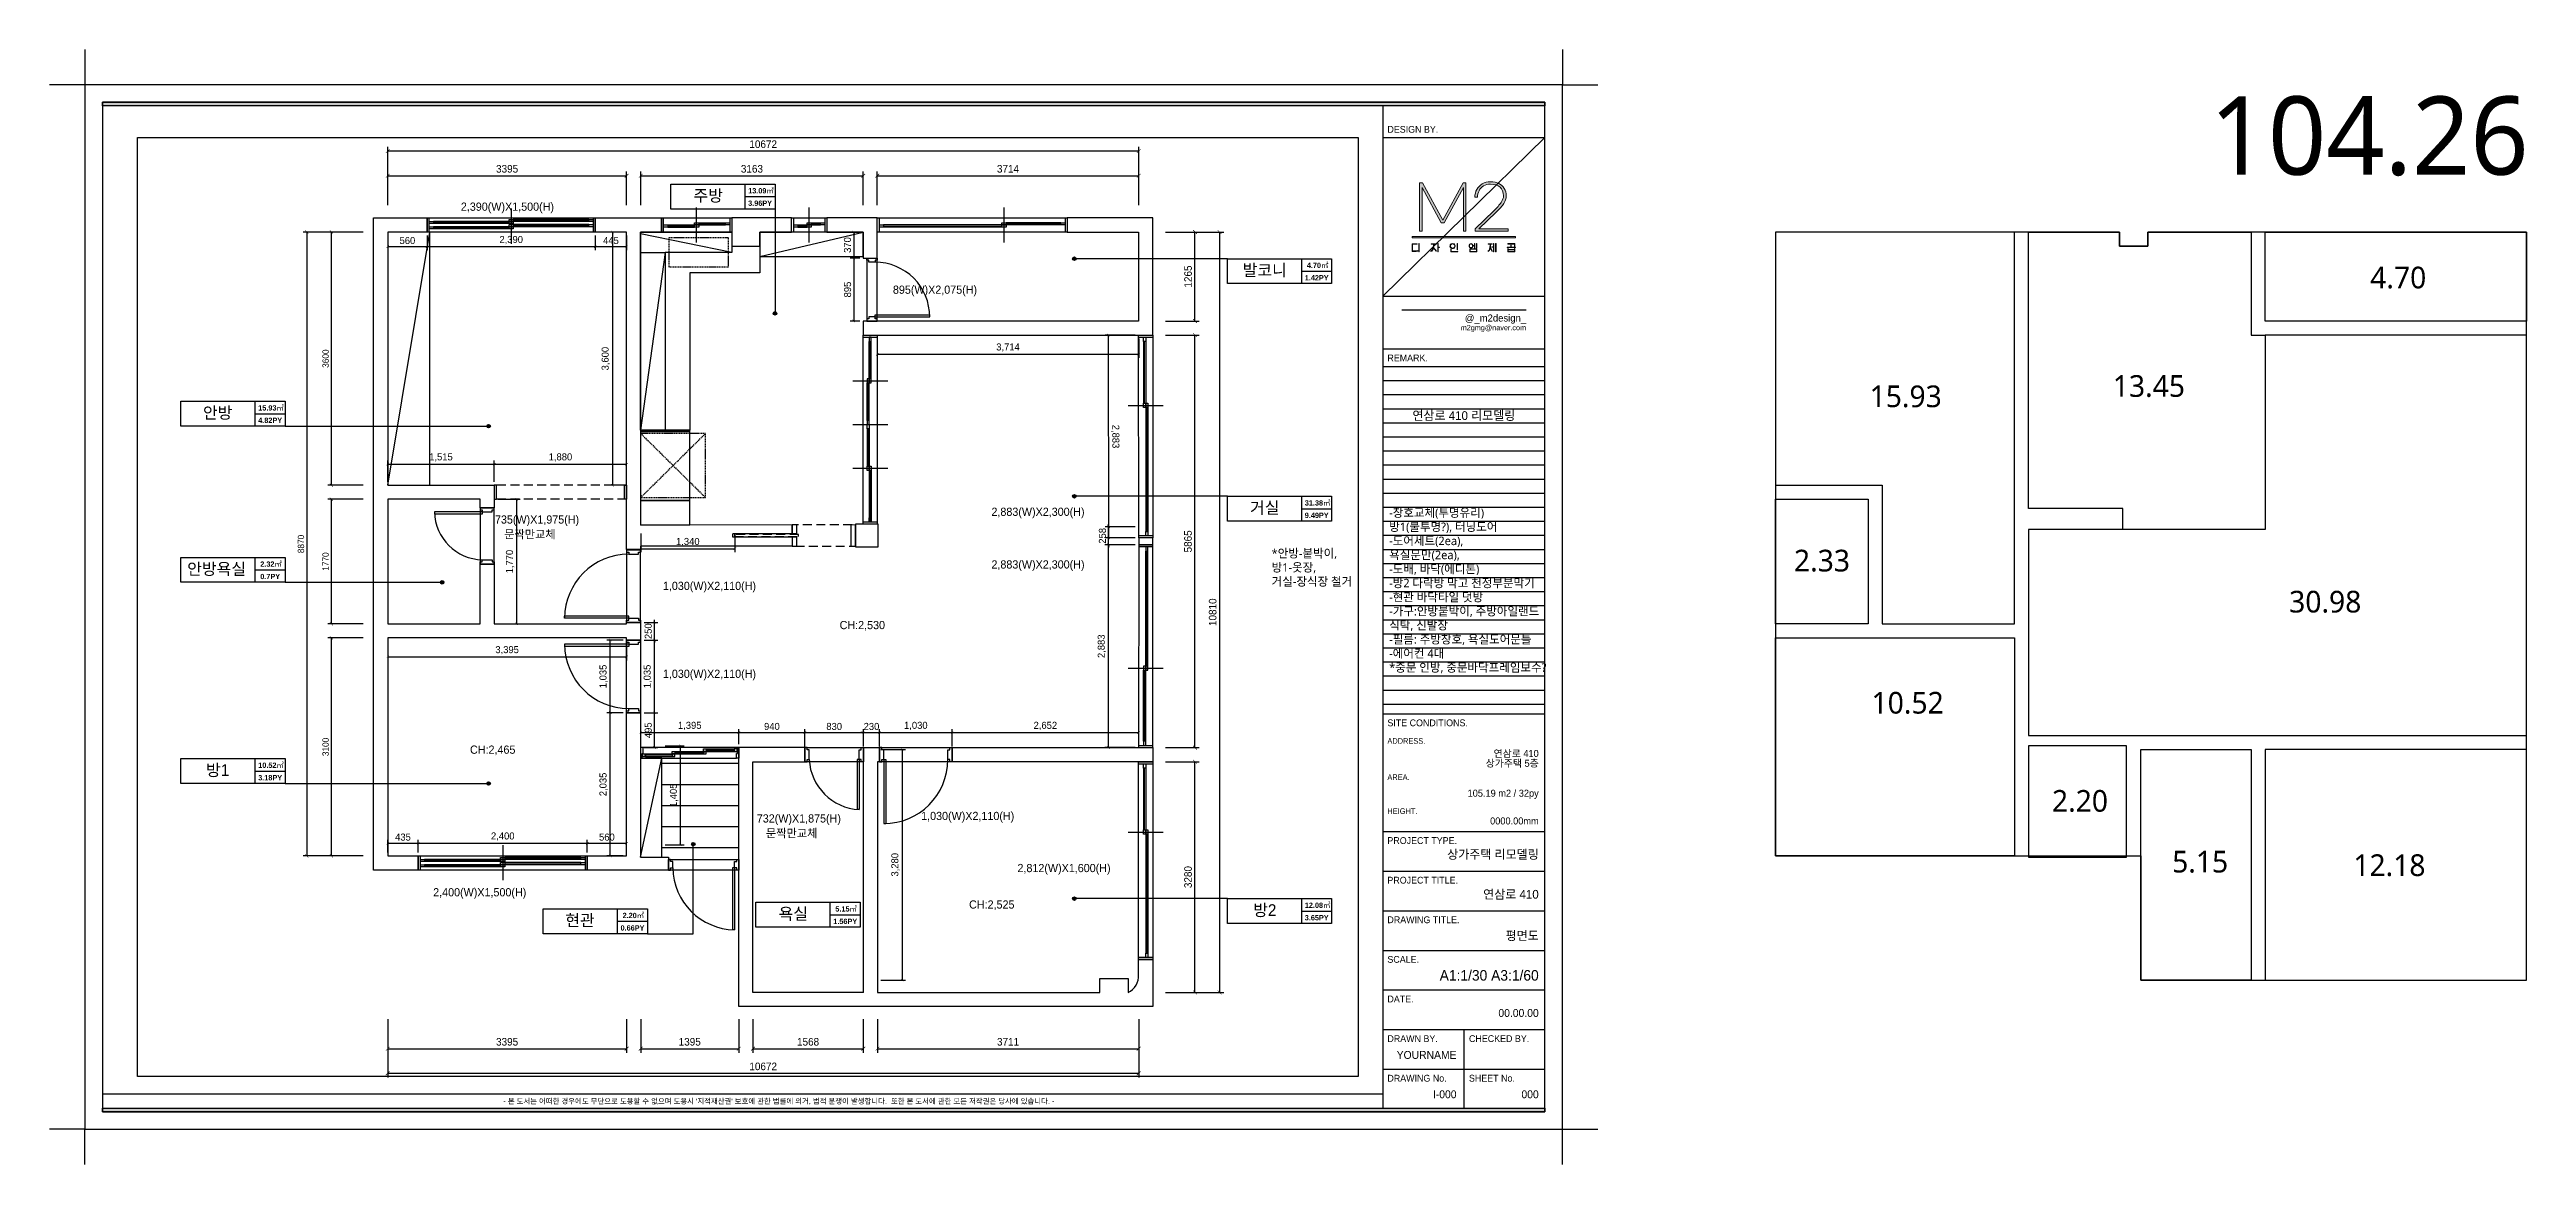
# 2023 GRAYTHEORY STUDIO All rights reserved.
# Model space of a CAD drawing. Header units: millimetres. Extents: x 194631 to 262977, y 38570 to 93030.
# Drawn here: x 194631 to 229831, y 77180 to 93030 of the extents above; entities that cross this region are included whole.
import ezdxf
from ezdxf.enums import TextEntityAlignment as Align

# ---------------------------------------------------------------- set-up
doc = ezdxf.new("R2010")
doc.units = ezdxf.units.MM
doc.header["$LTSCALE"] = 20
doc.header["$PDMODE"] = 3
doc.linetypes.add('DH-HID2', pattern=[1.2, 0.8, -0.4])
doc.linetypes.add('HIDDEN', pattern=[9.525, 6.35, -3.175])
doc.layers.get('DEFPOINTS').update_dxf_attribs({"color": 248})
for name, color, linetype in [('0 @ 1', 7, 'Continuous'), ('0-ELC TEXT', 7, 'Continuous'), ('03-TEXT', 3, 'Continuous'), ('06-FUR', 6, 'Continuous'), ('07-DIM', 5, 'Continuous'), ('_U+B808_U+C774_U+C5B4 2', 7, 'Continuous'), ('C-TEXT', 3, 'Continuous'), ('C-WALL1', 2, 'Continuous'), ('E-TEXT', 3, 'Continuous'), ('F-KIT', 8, 'HIDDEN'), ('FORM(YOURNAME)-1', 1, 'Continuous'), ('FORM(YOURNAME)-11', 1, 'Continuous'), ('FORM(YOURNAME)-11 @ 1', 1, 'Continuous'), ('FU-FURM', 251, 'DH-HID2'), ('도면층2', 2, 'Continuous'), ('도면층4', 4, 'Continuous'), ('도면층5', 5, 'Continuous'), ('도면층8', 8, 'Continuous'), ('면적', 6, 'Continuous'), ('치수', 7, 'Continuous')]:
    doc.layers.add(name, color=color, linetype=linetype)
doc.styles.add('HY울릉도L', font='NanumBarunGothic.ttf')
doc.styles.add('YOURNAME', font='HY울릉도M.TTF')
doc.styles.add('넥슨고딕', font='NEXONLv1GothicBold.ttf')
doc.styles.add('마감재', font='stylu.ttf')
doc.styles.add('코레일둥고', font='Korail_Round_Gothic_Medium.ttf')
doc.dimstyles.new('YOURNAME-50', dxfattribs={"dimscale": 50, "dimtxt": 1.8, "dimasz": 0.9, "dimexe": 1, "dimexo": 3, "dimgap": 0.7, "dimtad": 1, "dimdec": 0, "dimzin": 0, "dimdsep": 46, "dimtxsty": 'YOURNAME', "dimblk": 'ARCHTICK', "dimcen": 0, "dimclrd": 1, "dimclre": 1, "dimclrt": 7, "dimadec": 0, "dimazin": 0, "dimtfac": 1, "dimtdec": 0, "dimtix": 1, "dimtmove": 2, "dimatfit": 3, "dimldrblk": 'ARCHTICK', "dimfxl": 0, "dimtolj": 1, "dimtzin": 0, "dimarcsym": 0})
doc.dimstyles.new('YOURNAME-60', dxfattribs={"dimscale": 60, "dimtxt": 1.8, "dimasz": 0.9, "dimexe": 1, "dimexo": 3, "dimgap": 0.7, "dimtad": 1, "dimdec": 0, "dimzin": 0, "dimdsep": 46, "dimtxsty": 'YOURNAME', "dimblk": 'ARCHTICK', "dimcen": 0, "dimclrd": 1, "dimclre": 1, "dimclrt": 7, "dimadec": 0, "dimazin": 0, "dimtfac": 1, "dimtdec": 0, "dimtix": 1, "dimtmove": 2, "dimatfit": 3, "dimldrblk": 'ARCHTICK', "dimfxl": 0, "dimtolj": 1, "dimtzin": 0, "dimarcsym": 0})
doc.dimstyles.new('벽치수 Copy of DIM-50', dxfattribs={"dimscale": 50, "dimtxt": 2, "dimasz": 0.7, "dimexe": 1, "dimexo": 1, "dimgap": 0.7, "dimtad": 1, "dimdec": 0, "dimzin": 1, "dimdsep": 46, "dimlunit": 6, "dimtxsty": '마감재', "dimblk": 'ARCHTICK', "dimcen": -0.09, "dimclrd": 256, "dimclre": 256, "dimclrt": 3, "dimadec": 0, "dimazin": 0, "dimtfac": 1, "dimtdec": 0, "dimtix": 1, "dimtmove": 2, "dimatfit": 0, "dimldrblk": 'ARCHTICK', "dimfxl": 0, "dimtolj": 1, "dimtzin": 0, "dimarcsym": 0})

msp = doc.modelspace()

# ---------------------------------------------------------------- texts
at = {"style": 'HY울릉도L'}
for s, height, p in [('104.26', 1112.85, (229862, 91250.6)), ('4.70', 308.16, (228406.6, 89635)), ('13.45', 308.16, (224977.8, 88093)), ('15.93', 308.16, (221521.8, 87946.3)), ('2.33', 308.16, (220217.3, 85611)), ('30.98', 308.16, (227484.2, 85027.1)), ('10.52', 308.16, (221549.5, 83590)), ('2.20', 308.16, (223884, 82195.1)), ('5.15', 308.16, (225591.9, 81331.1)), ('12.18', 308.16, (228396.2, 81281))]:
    msp.add_text(s, height=height, dxfattribs=at).set_placement(p, align=Align.RIGHT)
at = {"layer": '0 @ 1', "color": 251, "style": 'YOURNAME'}
msp.add_text('연삼로 410 리모델링', height=125, dxfattribs=at).set_placement((214730.2, 87826.2), align=Align.MIDDLE_CENTER)
at = {"layer": '0-ELC TEXT', "style": '코레일둥고'}
for s, height, p in [('2,390(W)X1,500(H)', 116.667, (200476.7, 90738)), ('895(W)X2,075(H)', 116.667, (206616.7, 89558)), ('735(W)X1,975(H)', 116.667, (200961.5, 86290.8)), ('2,883(W)X2,300(H)', 116.667, (208016.7, 86400.5)), ('문짝만교체', 116.67, (201091.5, 86080.8)), ('2,883(W)X2,300(H)', 116.667, (208016.7, 85651.9)), ('1,030(W)X2,110(H)', 116.667, (203348, 85347.6)), ('1,030(W)X2,110(H)', 116.667, (203348, 84097.6)), ('732(W)X1,875(H)', 116.667, (204682.1, 82041.4)), ('1,030(W)X2,110(H)', 116.667, (207017.7, 82076.6)), ('문짝만교체', 116.67, (204812.1, 81831.4)), ('2,812(W)X1,600(H)', 116.667, (208386.7, 81336)), ('2,400(W)X1,500(H)', 116.667, (200083.4, 80991.8))]:
    msp.add_text(s, height=height, dxfattribs=at).set_placement(p)
at = {"layer": '03-TEXT'}
for s, height, style, p in [('주방', 166.67, '코레일둥고', (203990.9, 90870.6)), ('3.96PY', 75, '넥슨고딕', (204729, 90808.2)), ('13.09㎡', 75, '넥슨고딕', (204741.9, 90985.1)), ('발코니', 166.67, '코레일둥고', (211900.9, 89810)), ('1.42PY', 75, '넥슨고딕', (212639, 89747.6)), ('4.70㎡', 75, '넥슨고딕', (212651.9, 89924.5)), ('안방', 166.67, '코레일둥고', (197020.9, 87783.7)), ('4.82PY', 75, '넥슨고딕', (197766.7, 87721.3)), ('15.93㎡', 75, '넥슨고딕', (197779.5, 87898.2)), ('거실', 166.67, '코레일둥고', (211900.9, 86433.1)), ('31.38㎡', 75, '넥슨고딕', (212651.9, 86547.6)), ('9.49PY', 75, '넥슨고딕', (212639, 86370.8)), ('안방욕실', 166.67, '코레일둥고', (197005.4, 85563.7)), ('2.32㎡', 75, '넥슨고딕', (197779.5, 85678.2)), ('0.7PY', 75, '넥슨고딕', (197766.7, 85501.3)), ('방1', 166.67, '코레일둥고', (197020.9, 82703.7)), ('10.52㎡', 75, '넥슨고딕', (197779.5, 82818.2)), ('3.18PY', 75, '넥슨고딕', (197766.7, 82641.3)), ('현관', 166.67, '코레일둥고', (202169.8, 80568.1)), ('2.20㎡', 75, '넥슨고딕', (202928.5, 80682.6)), ('욕실', 166.67, '코레일둥고', (205200.9, 80661.1)), ('1.56PY', 75, '넥슨고딕', (205939.1, 80598.8)), ('5.15㎡', 75, '넥슨고딕', (205951.9, 80775.6)), ('방2', 166.67, '코레일둥고', (211900.9, 80713.1)), ('3.65PY', 75, '넥슨고딕', (212639, 80650.8)), ('12.08㎡', 75, '넥슨고딕', (212651.9, 80827.6)), ('0.66PY', 75, '넥슨고딕', (202915.7, 80505.7))]:
    msp.add_text(s, height=height, dxfattribs=dict(at, style=style)).set_placement(p, align=Align.CENTER)
at = {"layer": 'C-TEXT', "style": '코레일둥고'}
for s, p in [('CH:2,530', (205859.5, 84790.3)), ('CH:2,465', (200606.9, 83018.9)), ('CH:2,525', (207699.1, 80817.9))]:
    msp.add_text(s, height=116.67, dxfattribs=at).set_placement(p)
at = {"layer": 'E-TEXT', "char_height": 120, "attachment_point": 1, "style": 'HY울릉도L'}
for s, insert in [('-창호교체(투명유리)\\P방1(불투명?), 터닝도어\\P-도어세트(2ea),\\P욕실문만(2ea),\\P-도배, 바닥(에디톤)\\P-방2 다락방 막고 천정부분막기\\P-현관 바닥타일 덧방\\P-가구:안방붙박이, 주방아일랜드 식탁, 신발장\\P-필름: 주방창호, 욕실도어문틀\\P-에어컨 4대\\P*중문 인방, 중문바닥프레임보수?', (213668.9, 86505.3)), ('*안방-붙박이,\\P방1-옷장,\\P거실-장식장 철거', (211998.3, 85927.6))]:
    msp.add_mtext_dynamic_manual_height_columns(s, width=2302.5, gutter_width=600, heights=[0], dxfattribs=dict(at, insert=insert))

# ---------------------------------------------------------------- blocks, each defined once
blk = doc.blocks.new('_ArchTick')
at = {"color": 0, "linetype": 'ByBlock', "const_width": 0.15}
blk.add_lwpolyline([(-0.5, -0.5), (0.5, 0.5)], dxfattribs=at)
blk = doc.blocks.new('*D68')
at = {"layer": '07-DIM', "lineweight": -2}
for p, q in [((200952, 86886), (200952, 87186)), ((200952, 87136), (202832, 87136)), ((202832, 86886), (202832, 87186))]:
    blk.add_line(p, q, dxfattribs=at)
at = {"layer": 'DEFPOINTS', "color": 0}
for p in [(202832, 87136), (200952, 86836), (202832, 86836)]:
    blk.add_point(p, dxfattribs=at)
at = {"layer": '07-DIM', "lineweight": -2, "xscale": 35, "yscale": 35, "zscale": 35, "rotation": 180}
blk.add_blockref('_ArchTick', (200952, 87136), dxfattribs=at)
at = {"layer": '07-DIM', "lineweight": -2, "xscale": 35, "yscale": 35, "zscale": 35}
blk.add_blockref('_ArchTick', (202832, 87136), dxfattribs=at)
at = {"layer": '07-DIM', "color": 3, "insert": (201892, 87230), "char_height": 100, "attachment_point": 5, "style": '마감재'}
blk.add_mtext('\\A1;1,880', dxfattribs=at)
blk = doc.blocks.new('*D69')
at = {"layer": '07-DIM', "lineweight": -2}
for p, q in [((199437, 86886), (199437, 87186)), ((199437, 87136), (200952, 87136)), ((200952, 86886), (200952, 87186))]:
    blk.add_line(p, q, dxfattribs=at)
at = {"layer": 'DEFPOINTS', "color": 0}
for p in [(200952, 87136), (199437, 86836), (200952, 86836)]:
    blk.add_point(p, dxfattribs=at)
at = {"layer": '07-DIM', "lineweight": -2, "xscale": 35, "yscale": 35, "zscale": 35, "rotation": 180}
blk.add_blockref('_ArchTick', (199437, 87136), dxfattribs=at)
at = {"layer": '07-DIM', "lineweight": -2, "xscale": 35, "yscale": 35, "zscale": 35}
blk.add_blockref('_ArchTick', (200952, 87136), dxfattribs=at)
at = {"layer": '07-DIM', "color": 3, "insert": (200194, 87230), "char_height": 100, "attachment_point": 5, "style": '마감재'}
blk.add_mtext('\\A1;1,515', dxfattribs=at)
blk = doc.blocks.new('*D70')
at = {"layer": '07-DIM', "lineweight": -2}
for p, q in [((202387, 90386), (202387, 90176)), ((202832, 90226), (202387, 90226)), ((202832, 90386), (202832, 90176))]:
    blk.add_line(p, q, dxfattribs=at)
at = {"layer": 'DEFPOINTS', "color": 0}
for p in [(202387, 90436), (202387, 90226), (202832, 90436)]:
    blk.add_point(p, dxfattribs=at)
at = {"layer": '07-DIM', "lineweight": -2, "xscale": 35, "yscale": 35, "zscale": 35, "rotation": 180}
blk.add_blockref('_ArchTick', (202387, 90226), dxfattribs=at)
at = {"layer": '07-DIM', "lineweight": -2, "xscale": 35, "yscale": 35, "zscale": 35}
blk.add_blockref('_ArchTick', (202832, 90226), dxfattribs=at)
at = {"layer": '07-DIM', "color": 3, "insert": (202609, 90314), "char_height": 100, "attachment_point": 5, "style": '마감재'}
blk.add_mtext('\\A1;445', dxfattribs=at)
blk = doc.blocks.new('*D71')
at = {"layer": '07-DIM', "lineweight": -2}
for p, q in [((199997, 90386), (199997, 90176)), ((202387, 90226), (199997, 90226)), ((202387, 90386), (202387, 90176))]:
    blk.add_line(p, q, dxfattribs=at)
at = {"layer": 'DEFPOINTS', "color": 0}
for p in [(199997, 90436), (199997, 90226), (202387, 90436)]:
    blk.add_point(p, dxfattribs=at)
at = {"layer": '07-DIM', "lineweight": -2, "xscale": 35, "yscale": 35, "zscale": 35, "rotation": 180}
blk.add_blockref('_ArchTick', (199997, 90226), dxfattribs=at)
at = {"layer": '07-DIM', "lineweight": -2, "xscale": 35, "yscale": 35, "zscale": 35}
blk.add_blockref('_ArchTick', (202387, 90226), dxfattribs=at)
at = {"layer": '07-DIM', "color": 3, "insert": (201192, 90321), "char_height": 100, "attachment_point": 5, "style": '마감재'}
blk.add_mtext('\\A1;2,390', dxfattribs=at)
blk = doc.blocks.new('*D72')
at = {"layer": '07-DIM', "lineweight": -2}
for p, q in [((199437, 90386), (199437, 90176)), ((199997, 90226), (199437, 90226)), ((199997, 90386), (199997, 90176))]:
    blk.add_line(p, q, dxfattribs=at)
at = {"layer": 'DEFPOINTS', "color": 0}
for p in [(199437, 90436), (199437, 90226), (199997, 90436)]:
    blk.add_point(p, dxfattribs=at)
at = {"layer": '07-DIM', "lineweight": -2, "xscale": 35, "yscale": 35, "zscale": 35, "rotation": 180}
blk.add_blockref('_ArchTick', (199437, 90226), dxfattribs=at)
at = {"layer": '07-DIM', "lineweight": -2, "xscale": 35, "yscale": 35, "zscale": 35}
blk.add_blockref('_ArchTick', (199997, 90226), dxfattribs=at)
at = {"layer": '07-DIM', "color": 3, "insert": (199717, 90314), "char_height": 100, "attachment_point": 5, "style": '마감재'}
blk.add_mtext('\\A1;560', dxfattribs=at)
blk = doc.blocks.new('*D73')
at = {"layer": '07-DIM', "lineweight": -2}
for p, q in [((202782, 90436), (202580, 90436)), ((202630, 90436), (202630, 86836)), ((202782, 86836), (202580, 86836))]:
    blk.add_line(p, q, dxfattribs=at)
at = {"layer": 'DEFPOINTS', "color": 0}
for p in [(202832, 90436), (202630, 86836), (202832, 86836)]:
    blk.add_point(p, dxfattribs=at)
at = {"layer": '07-DIM', "lineweight": -2, "xscale": 35, "yscale": 35, "zscale": 35}
for p, rotation in [((202630, 90436), 90), ((202630, 86836), 270)]:
    blk.add_blockref('_ArchTick', p, dxfattribs=dict(at, rotation=rotation))
at = {"layer": '07-DIM', "color": 3, "insert": (202536, 88636), "char_height": 100, "attachment_point": 5, "rotation": 90, "style": '마감재'}
blk.add_mtext('\\A1;3,600', dxfattribs=at)
blk = doc.blocks.new('*D74')
at = {"layer": '07-DIM', "lineweight": -2}
for p, q in [((201002, 86636), (201320, 86636)), ((201270, 84866), (201270, 86636)), ((201002, 84866), (201320, 84866))]:
    blk.add_line(p, q, dxfattribs=at)
at = {"layer": 'DEFPOINTS', "color": 0}
for p in [(200952, 86636), (201270, 86636), (200952, 84866)]:
    blk.add_point(p, dxfattribs=at)
at = {"layer": '07-DIM', "lineweight": -2, "xscale": 35, "yscale": 35, "zscale": 35}
for p, rotation in [((201270, 86636), 90), ((201270, 84866), 270)]:
    blk.add_blockref('_ArchTick', p, dxfattribs=dict(at, rotation=rotation))
at = {"layer": '07-DIM', "color": 3, "insert": (201176, 85751), "char_height": 100, "attachment_point": 5, "rotation": 90, "style": '마감재'}
blk.add_mtext('\\A1;1,770', dxfattribs=at)
blk = doc.blocks.new('*D75')
at = {"layer": '07-DIM', "lineweight": -2}
for p, q in [((199437, 84616), (199437, 84346)), ((202832, 84616), (202832, 84346)), ((199437, 84396), (202832, 84396))]:
    blk.add_line(p, q, dxfattribs=at)
at = {"layer": 'DEFPOINTS', "color": 0}
for p in [(199437, 84666), (202832, 84666), (202832, 84396)]:
    blk.add_point(p, dxfattribs=at)
at = {"layer": '07-DIM', "lineweight": -2, "xscale": 35, "yscale": 35, "zscale": 35, "rotation": 180}
blk.add_blockref('_ArchTick', (199437, 84396), dxfattribs=at)
at = {"layer": '07-DIM', "lineweight": -2, "xscale": 35, "yscale": 35, "zscale": 35}
blk.add_blockref('_ArchTick', (202832, 84396), dxfattribs=at)
at = {"layer": '07-DIM', "color": 3, "insert": (201134, 84490), "char_height": 100, "attachment_point": 5, "style": '마감재'}
blk.add_mtext('\\A1;3,395', dxfattribs=at)
blk = doc.blocks.new('*D76')
at = {"layer": '07-DIM', "lineweight": -2}
for p, q in [((202782, 83601), (202550, 83601)), ((202600, 81566), (202600, 83601)), ((202782, 81566), (202550, 81566))]:
    blk.add_line(p, q, dxfattribs=at)
at = {"layer": 'DEFPOINTS', "color": 0}
for p in [(202600, 83601), (202832, 83601), (202832, 81566)]:
    blk.add_point(p, dxfattribs=at)
at = {"layer": '07-DIM', "lineweight": -2, "xscale": 35, "yscale": 35, "zscale": 35}
for p, rotation in [((202600, 83601), 90), ((202600, 81566), 270)]:
    blk.add_blockref('_ArchTick', p, dxfattribs=dict(at, rotation=rotation))
at = {"layer": '07-DIM', "color": 3, "insert": (202506, 82583), "char_height": 100, "attachment_point": 5, "rotation": 90, "style": '마감재'}
blk.add_mtext('\\A1;2,035', dxfattribs=at)
blk = doc.blocks.new('*D77')
at = {"layer": '07-DIM', "lineweight": -2}
for p, q in [((202782, 84636), (202550, 84636)), ((202600, 83601), (202600, 84636)), ((202782, 83601), (202550, 83601))]:
    blk.add_line(p, q, dxfattribs=at)
at = {"layer": 'DEFPOINTS', "color": 0}
for p in [(202600, 84636), (202832, 84636), (202832, 83601)]:
    blk.add_point(p, dxfattribs=at)
at = {"layer": '07-DIM', "lineweight": -2, "xscale": 35, "yscale": 35, "zscale": 35}
for p, rotation in [((202600, 84636), 90), ((202600, 83601), 270)]:
    blk.add_blockref('_ArchTick', p, dxfattribs=dict(at, rotation=rotation))
at = {"layer": '07-DIM', "color": 3, "insert": (202506, 84118), "char_height": 100, "attachment_point": 5, "rotation": 90, "style": '마감재'}
blk.add_mtext('\\A1;1,035', dxfattribs=at)
blk = doc.blocks.new('*D78')
at = {"layer": '07-DIM', "lineweight": -2}
for p, q in [((199437, 81616), (199437, 81796)), ((199437, 81746), (199872, 81746)), ((199872, 81616), (199872, 81796))]:
    blk.add_line(p, q, dxfattribs=at)
at = {"layer": 'DEFPOINTS', "color": 0}
for p in [(199872, 81746), (199437, 81566), (199872, 81566)]:
    blk.add_point(p, dxfattribs=at)
at = {"layer": '07-DIM', "lineweight": -2, "xscale": 35, "yscale": 35, "zscale": 35, "rotation": 180}
blk.add_blockref('_ArchTick', (199437, 81746), dxfattribs=at)
at = {"layer": '07-DIM', "lineweight": -2, "xscale": 35, "yscale": 35, "zscale": 35}
blk.add_blockref('_ArchTick', (199872, 81746), dxfattribs=at)
at = {"layer": '07-DIM', "color": 3, "insert": (199654, 81834), "char_height": 100, "attachment_point": 5, "style": '마감재'}
blk.add_mtext('\\A1;435', dxfattribs=at)
blk = doc.blocks.new('*D79')
at = {"layer": '07-DIM', "lineweight": -2}
for p, q in [((199872, 81616), (199872, 81796)), ((199872, 81746), (202272, 81746)), ((202272, 81616), (202272, 81796))]:
    blk.add_line(p, q, dxfattribs=at)
at = {"layer": 'DEFPOINTS', "color": 0}
for p in [(202272, 81746), (199872, 81566), (202272, 81566)]:
    blk.add_point(p, dxfattribs=at)
at = {"layer": '07-DIM', "lineweight": -2, "xscale": 35, "yscale": 35, "zscale": 35, "rotation": 180}
blk.add_blockref('_ArchTick', (199872, 81746), dxfattribs=at)
at = {"layer": '07-DIM', "lineweight": -2, "xscale": 35, "yscale": 35, "zscale": 35}
blk.add_blockref('_ArchTick', (202272, 81746), dxfattribs=at)
at = {"layer": '07-DIM', "color": 3, "insert": (201072, 81841), "char_height": 100, "attachment_point": 5, "style": '마감재'}
blk.add_mtext('\\A1;2,400', dxfattribs=at)
blk = doc.blocks.new('*D80')
at = {"layer": '07-DIM', "lineweight": -2}
for p, q in [((202272, 81616), (202272, 81796)), ((202272, 81746), (202832, 81746)), ((202832, 81616), (202832, 81796))]:
    blk.add_line(p, q, dxfattribs=at)
at = {"layer": 'DEFPOINTS', "color": 0}
for p in [(202832, 81746), (202272, 81566), (202832, 81566)]:
    blk.add_point(p, dxfattribs=at)
at = {"layer": '07-DIM', "lineweight": -2, "xscale": 35, "yscale": 35, "zscale": 35, "rotation": 180}
blk.add_blockref('_ArchTick', (202272, 81746), dxfattribs=at)
at = {"layer": '07-DIM', "lineweight": -2, "xscale": 35, "yscale": 35, "zscale": 35}
blk.add_blockref('_ArchTick', (202832, 81746), dxfattribs=at)
at = {"layer": '07-DIM', "color": 3, "insert": (202552, 81834), "char_height": 100, "attachment_point": 5, "style": '마감재'}
blk.add_mtext('\\A1;560', dxfattribs=at)
blk = doc.blocks.new('*D81')
at = {"layer": '07-DIM', "lineweight": -2}
for p, q in [((203382, 83131), (203650, 83131)), ((203600, 81726), (203600, 83131)), ((203382, 81726), (203650, 81726))]:
    blk.add_line(p, q, dxfattribs=at)
at = {"layer": 'DEFPOINTS', "color": 0}
for p in [(203332, 83131), (203600, 83131), (203332, 81726)]:
    blk.add_point(p, dxfattribs=at)
at = {"layer": '07-DIM', "lineweight": -2, "xscale": 35, "yscale": 35, "zscale": 35}
for p, rotation in [((203600, 83131), 90), ((203600, 81726), 270)]:
    blk.add_blockref('_ArchTick', p, dxfattribs=dict(at, rotation=rotation))
at = {"layer": '07-DIM', "color": 3, "insert": (203506, 82428), "char_height": 100, "attachment_point": 5, "rotation": 90, "style": '마감재'}
blk.add_mtext('\\A1;1,405', dxfattribs=at)
blk = doc.blocks.new('*D82')
at = {"layer": '07-DIM', "lineweight": -2}
for p, q in [((203032, 86152), (203032, 85884)), ((203032, 85934), (204372, 85934)), ((204372, 86157), (204372, 85884))]:
    blk.add_line(p, q, dxfattribs=at)
at = {"layer": 'DEFPOINTS', "color": 0}
for p in [(203032, 86202), (204372, 86207), (204372, 85934)]:
    blk.add_point(p, dxfattribs=at)
at = {"layer": '07-DIM', "lineweight": -2, "xscale": 35, "yscale": 35, "zscale": 35, "rotation": 180}
blk.add_blockref('_ArchTick', (203032, 85934), dxfattribs=at)
at = {"layer": '07-DIM', "lineweight": -2, "xscale": 35, "yscale": 35, "zscale": 35}
blk.add_blockref('_ArchTick', (204372, 85934), dxfattribs=at)
at = {"layer": '07-DIM', "color": 3, "insert": (203702, 86028), "char_height": 100, "attachment_point": 5, "style": '마감재'}
blk.add_mtext('\\A1;1,340', dxfattribs=at)
blk = doc.blocks.new('*D83')
at = {"layer": '07-DIM', "lineweight": -2}
for p, q in [((210060, 85988), (209630, 85988)), ((209680, 83106), (209680, 85988)), ((210060, 83106), (209630, 83106))]:
    blk.add_line(p, q, dxfattribs=at)
at = {"layer": 'DEFPOINTS', "color": 0}
for p in [(209680, 85988), (210110, 85988), (210110, 83106)]:
    blk.add_point(p, dxfattribs=at)
at = {"layer": '07-DIM', "lineweight": -2, "xscale": 35, "yscale": 35, "zscale": 35}
for p, rotation in [((209680, 85988), 90), ((209680, 83106), 270)]:
    blk.add_blockref('_ArchTick', p, dxfattribs=dict(at, rotation=rotation))
at = {"layer": '07-DIM', "color": 3, "insert": (209586, 84547), "char_height": 100, "attachment_point": 5, "rotation": 90, "style": '마감재'}
blk.add_mtext('\\A1;2,883', dxfattribs=at)
blk = doc.blocks.new('*D84')
at = {"layer": '07-DIM', "lineweight": -2}
for p, q in [((206145, 90436), (206010, 90436)), ((206060, 90436), (206060, 90066)), ((206145, 90066), (206010, 90066))]:
    blk.add_line(p, q, dxfattribs=at)
at = {"layer": 'DEFPOINTS', "color": 0}
for p in [(206195, 90436), (206060, 90066), (206195, 90066)]:
    blk.add_point(p, dxfattribs=at)
at = {"layer": '07-DIM', "lineweight": -2, "xscale": 35, "yscale": 35, "zscale": 35}
for p, rotation in [((206060, 90436), 90), ((206060, 90066), 270)]:
    blk.add_blockref('_ArchTick', p, dxfattribs=dict(at, rotation=rotation))
at = {"layer": '07-DIM', "color": 3, "insert": (205971, 90251), "char_height": 100, "attachment_point": 5, "rotation": 90, "style": '마감재'}
blk.add_mtext('\\A1;370', dxfattribs=at)
blk = doc.blocks.new('*D85')
at = {"layer": '07-DIM', "lineweight": -2}
for p, q in [((206145, 90066), (206010, 90066)), ((206060, 90066), (206060, 89171)), ((206145, 89171), (206010, 89171))]:
    blk.add_line(p, q, dxfattribs=at)
at = {"layer": 'DEFPOINTS', "color": 0}
for p in [(206195, 90066), (206060, 89171), (206195, 89171)]:
    blk.add_point(p, dxfattribs=at)
at = {"layer": '07-DIM', "lineweight": -2, "xscale": 35, "yscale": 35, "zscale": 35}
for p, rotation in [((206060, 90066), 90), ((206060, 89171), 270)]:
    blk.add_blockref('_ArchTick', p, dxfattribs=dict(at, rotation=rotation))
at = {"layer": '07-DIM', "color": 3, "insert": (205973, 89618), "char_height": 100, "attachment_point": 5, "rotation": 90, "style": '마감재'}
blk.add_mtext('\\A1;895', dxfattribs=at)
blk = doc.blocks.new('*D86')
at = {"layer": '07-DIM', "lineweight": -2}
for p, q in [((203032, 83156), (203032, 83370)), ((203032, 83320), (204427, 83320)), ((204427, 83156), (204427, 83370))]:
    blk.add_line(p, q, dxfattribs=at)
at = {"layer": 'DEFPOINTS', "color": 0}
for p in [(203032, 83106), (204427, 83320), (204427, 83106)]:
    blk.add_point(p, dxfattribs=at)
at = {"layer": '07-DIM', "lineweight": -2, "xscale": 35, "yscale": 35, "zscale": 35, "rotation": 180}
blk.add_blockref('_ArchTick', (203032, 83320), dxfattribs=at)
at = {"layer": '07-DIM', "lineweight": -2, "xscale": 35, "yscale": 35, "zscale": 35}
blk.add_blockref('_ArchTick', (204427, 83320), dxfattribs=at)
at = {"layer": '07-DIM', "color": 3, "insert": (203729, 83414), "char_height": 100, "attachment_point": 5, "style": '마감재'}
blk.add_mtext('\\A1;1,395', dxfattribs=at)
blk = doc.blocks.new('*D87')
at = {"layer": '07-DIM', "lineweight": -2}
for p, q in [((204427, 83156), (204427, 83370)), ((204427, 83320), (205367, 83320)), ((205367, 83121), (205367, 83370))]:
    blk.add_line(p, q, dxfattribs=at)
at = {"layer": 'DEFPOINTS', "color": 0}
for p in [(204427, 83106), (205367, 83320), (205367, 83071)]:
    blk.add_point(p, dxfattribs=at)
at = {"layer": '07-DIM', "lineweight": -2, "xscale": 35, "yscale": 35, "zscale": 35, "rotation": 180}
blk.add_blockref('_ArchTick', (204427, 83320), dxfattribs=at)
at = {"layer": '07-DIM', "lineweight": -2, "xscale": 35, "yscale": 35, "zscale": 35}
blk.add_blockref('_ArchTick', (205367, 83320), dxfattribs=at)
at = {"layer": '07-DIM', "color": 3, "insert": (204897, 83407), "char_height": 100, "attachment_point": 5, "style": '마감재'}
blk.add_mtext('\\A1;940', dxfattribs=at)
blk = doc.blocks.new('*D88')
at = {"layer": '07-DIM', "lineweight": -2}
for p, q in [((205367, 83121), (205367, 83370)), ((205367, 83320), (206197, 83320)), ((206197, 83121), (206197, 83370))]:
    blk.add_line(p, q, dxfattribs=at)
at = {"layer": 'DEFPOINTS', "color": 0}
for p in [(205367, 83071), (206197, 83320), (206197, 83071)]:
    blk.add_point(p, dxfattribs=at)
at = {"layer": '07-DIM', "lineweight": -2, "xscale": 35, "yscale": 35, "zscale": 35, "rotation": 180}
blk.add_blockref('_ArchTick', (205367, 83320), dxfattribs=at)
at = {"layer": '07-DIM', "lineweight": -2, "xscale": 35, "yscale": 35, "zscale": 35}
blk.add_blockref('_ArchTick', (206197, 83320), dxfattribs=at)
at = {"layer": '07-DIM', "color": 3, "insert": (205782, 83407), "char_height": 100, "attachment_point": 5, "style": '마감재'}
blk.add_mtext('\\A1;830', dxfattribs=at)
blk = doc.blocks.new('*D89')
at = {"layer": '07-DIM', "lineweight": -2}
for p, q in [((206197, 83320), (206162, 83320)), ((206197, 83121), (206197, 83370)), ((206197, 83320), (206427, 83320)), ((206427, 83121), (206427, 83370)), ((206427, 83320), (206462, 83320))]:
    blk.add_line(p, q, dxfattribs=at)
at = {"layer": 'DEFPOINTS', "color": 0}
for p in [(206197, 83071), (206427, 83320), (206427, 83071)]:
    blk.add_point(p, dxfattribs=at)
at = {"layer": '07-DIM', "lineweight": -2, "xscale": 35, "yscale": 35, "zscale": 35}
blk.add_blockref('_ArchTick', (206197, 83320), dxfattribs=at)
at = {"layer": '07-DIM', "lineweight": -2, "xscale": 35, "yscale": 35, "zscale": 35, "rotation": 180}
blk.add_blockref('_ArchTick', (206427, 83320), dxfattribs=at)
at = {"layer": '07-DIM', "color": 3, "insert": (206312, 83407), "char_height": 100, "attachment_point": 5, "style": '마감재'}
blk.add_mtext('\\A1;230', dxfattribs=at)
blk = doc.blocks.new('*D90')
at = {"layer": '07-DIM', "lineweight": -2}
for p, q in [((206427, 83121), (206427, 83370)), ((206427, 83320), (207457, 83320)), ((207457, 83121), (207457, 83370))]:
    blk.add_line(p, q, dxfattribs=at)
at = {"layer": 'DEFPOINTS', "color": 0}
for p in [(206427, 83071), (207457, 83320), (207457, 83071)]:
    blk.add_point(p, dxfattribs=at)
at = {"layer": '07-DIM', "lineweight": -2, "xscale": 35, "yscale": 35, "zscale": 35, "rotation": 180}
blk.add_blockref('_ArchTick', (206427, 83320), dxfattribs=at)
at = {"layer": '07-DIM', "lineweight": -2, "xscale": 35, "yscale": 35, "zscale": 35}
blk.add_blockref('_ArchTick', (207457, 83320), dxfattribs=at)
at = {"layer": '07-DIM', "color": 3, "insert": (206942, 83414), "char_height": 100, "attachment_point": 5, "style": '마감재'}
blk.add_mtext('\\A1;1,030', dxfattribs=at)
blk = doc.blocks.new('*D91')
at = {"layer": '07-DIM', "lineweight": -2}
for p, q in [((207457, 83156), (207457, 83370)), ((207457, 83320), (210109, 83320)), ((210109, 83121), (210109, 83370))]:
    blk.add_line(p, q, dxfattribs=at)
at = {"layer": 'DEFPOINTS', "color": 0}
for p in [(207457, 83106), (210109, 83320), (210109, 83071)]:
    blk.add_point(p, dxfattribs=at)
at = {"layer": '07-DIM', "lineweight": -2, "xscale": 35, "yscale": 35, "zscale": 35, "rotation": 180}
blk.add_blockref('_ArchTick', (207457, 83320), dxfattribs=at)
at = {"layer": '07-DIM', "lineweight": -2, "xscale": 35, "yscale": 35, "zscale": 35}
blk.add_blockref('_ArchTick', (210109, 83320), dxfattribs=at)
at = {"layer": '07-DIM', "color": 3, "insert": (208783, 83414), "char_height": 100, "attachment_point": 5, "style": '마감재'}
blk.add_mtext('\\A1;2,652', dxfattribs=at)
blk = doc.blocks.new('*D92')
at = {"layer": '07-DIM', "lineweight": -2}
for p, q in [((206447, 83081), (206797, 83081)), ((206747, 83081), (206747, 79801)), ((206447, 79801), (206797, 79801))]:
    blk.add_line(p, q, dxfattribs=at)
at = {"layer": 'DEFPOINTS', "color": 0}
for p in [(206397, 83081), (206397, 79801), (206747, 79801)]:
    blk.add_point(p, dxfattribs=at)
at = {"layer": '07-DIM', "lineweight": -2, "xscale": 35, "yscale": 35, "zscale": 35}
for p, rotation in [((206747, 83081), 90), ((206747, 79801), 270)]:
    blk.add_blockref('_ArchTick', p, dxfattribs=dict(at, rotation=rotation))
at = {"layer": '07-DIM', "color": 3, "insert": (206653, 81441), "char_height": 100, "attachment_point": 5, "rotation": 90, "style": '마감재'}
blk.add_mtext('\\A1;3,280', dxfattribs=at)
blk = doc.blocks.new('*D93')
at = {"layer": '07-DIM', "lineweight": -2}
for p, q in [((210060, 86246), (209631, 86246)), ((209681, 86246), (209681, 86281)), ((209681, 85988), (209681, 86246)), ((210060, 85988), (209631, 85988)), ((209681, 85988), (209681, 85953))]:
    blk.add_line(p, q, dxfattribs=at)
at = {"layer": 'DEFPOINTS', "color": 0}
for p in [(209681, 86246), (210110, 86246), (210110, 85988)]:
    blk.add_point(p, dxfattribs=at)
at = {"layer": '07-DIM', "lineweight": -2, "xscale": 35, "yscale": 35, "zscale": 35}
for p, rotation in [((209681, 86246), 270), ((209681, 85988), 90)]:
    blk.add_blockref('_ArchTick', p, dxfattribs=dict(at, rotation=rotation))
at = {"layer": '07-DIM', "color": 3, "insert": (209594, 86117), "char_height": 100, "attachment_point": 5, "rotation": 90, "style": '마감재'}
blk.add_mtext('\\A1;258', dxfattribs=at)
blk = doc.blocks.new('*D94')
at = {"layer": '07-DIM', "lineweight": -2}
for p, q in [((210059, 88971), (209631, 88971)), ((209683, 86088), (209681, 88971)), ((210060, 86088), (209633, 86088))]:
    blk.add_line(p, q, dxfattribs=at)
at = {"layer": 'DEFPOINTS', "color": 0}
for p in [(209681, 88971), (210109, 88971), (210110, 86088)]:
    blk.add_point(p, dxfattribs=at)
at = {"layer": '07-DIM', "lineweight": -2, "xscale": 35, "yscale": 35, "zscale": 35}
for p, rotation in [((209681, 88971), 90.03329329766302), ((209683, 86088), 270.033293297663)]:
    blk.add_blockref('_ArchTick', p, dxfattribs=dict(at, rotation=rotation))
at = {"layer": '07-DIM', "color": 3, "insert": (209776, 87529), "char_height": 100, "attachment_point": 5, "rotation": 270.0333, "style": '마감재'}
blk.add_mtext('\\A1;2,883', dxfattribs=at)
blk = doc.blocks.new('*D95')
at = {"layer": '07-DIM', "lineweight": -2}
for p, q in [((203082, 83601), (203278, 83601)), ((203228, 83106), (203228, 83601)), ((203082, 83106), (203278, 83106))]:
    blk.add_line(p, q, dxfattribs=at)
at = {"layer": 'DEFPOINTS', "color": 0}
for p in [(203032, 83601), (203228, 83601), (203032, 83106)]:
    blk.add_point(p, dxfattribs=at)
at = {"layer": '07-DIM', "lineweight": -2, "xscale": 35, "yscale": 35, "zscale": 35}
for p, rotation in [((203228, 83601), 90), ((203228, 83106), 270)]:
    blk.add_blockref('_ArchTick', p, dxfattribs=dict(at, rotation=rotation))
at = {"layer": '07-DIM', "color": 3, "insert": (203140, 83353), "char_height": 100, "attachment_point": 5, "rotation": 90, "style": '마감재'}
blk.add_mtext('\\A1;495', dxfattribs=at)
blk = doc.blocks.new('*D96')
at = {"layer": '07-DIM', "lineweight": -2}
for p, q in [((203082, 84636), (203278, 84636)), ((203228, 83601), (203228, 84636)), ((203082, 83601), (203278, 83601))]:
    blk.add_line(p, q, dxfattribs=at)
at = {"layer": 'DEFPOINTS', "color": 0}
for p in [(203032, 84636), (203228, 84636), (203032, 83601)]:
    blk.add_point(p, dxfattribs=at)
at = {"layer": '07-DIM', "lineweight": -2, "xscale": 35, "yscale": 35, "zscale": 35}
for p, rotation in [((203228, 84636), 90), ((203228, 83601), 270)]:
    blk.add_blockref('_ArchTick', p, dxfattribs=dict(at, rotation=rotation))
at = {"layer": '07-DIM', "color": 3, "insert": (203133, 84118), "char_height": 100, "attachment_point": 5, "rotation": 90, "style": '마감재'}
blk.add_mtext('\\A1;1,035', dxfattribs=at)
blk = doc.blocks.new('*D97')
at = {"layer": '07-DIM', "lineweight": -2}
for p, q in [((203082, 84886), (203278, 84886)), ((203228, 84886), (203228, 84921)), ((203228, 84636), (203228, 84886)), ((203082, 84636), (203278, 84636)), ((203228, 84636), (203228, 84601))]:
    blk.add_line(p, q, dxfattribs=at)
at = {"layer": 'DEFPOINTS', "color": 0}
for p in [(203032, 84886), (203228, 84886), (203032, 84636)]:
    blk.add_point(p, dxfattribs=at)
at = {"layer": '07-DIM', "lineweight": -2, "xscale": 35, "yscale": 35, "zscale": 35}
for p, rotation in [((203228, 84886), 270), ((203228, 84636), 90)]:
    blk.add_blockref('_ArchTick', p, dxfattribs=dict(at, rotation=rotation))
at = {"layer": '07-DIM', "color": 3, "insert": (203140, 84761), "char_height": 100, "attachment_point": 5, "rotation": 90, "style": '마감재'}
blk.add_mtext('\\A1;250', dxfattribs=at)
blk = doc.blocks.new('*D98')
at = {"layer": '07-DIM', "lineweight": -2}
for p, q in [((206395, 88921), (206395, 88649)), ((210109, 88921), (210109, 88649)), ((206395, 88699), (210109, 88699))]:
    blk.add_line(p, q, dxfattribs=at)
at = {"layer": 'DEFPOINTS', "color": 0}
for p in [(206395, 88971), (210109, 88971), (210109, 88699)]:
    blk.add_point(p, dxfattribs=at)
at = {"layer": '07-DIM', "lineweight": -2, "xscale": 35, "yscale": 35, "zscale": 35, "rotation": 180}
blk.add_blockref('_ArchTick', (206395, 88699), dxfattribs=at)
at = {"layer": '07-DIM', "lineweight": -2, "xscale": 35, "yscale": 35, "zscale": 35}
blk.add_blockref('_ArchTick', (210109, 88699), dxfattribs=at)
at = {"layer": '07-DIM', "color": 3, "insert": (208252, 88793), "char_height": 100, "attachment_point": 5, "style": '마감재'}
blk.add_mtext('\\A1;3,714', dxfattribs=at)
blk = doc.blocks.new('block 34')
at = {"layer": '_U+B808_U+C774_U+C5B4 2'}
h = blk.add_hatch(color=35, dxfattribs=at)
h.dxf.hatch_style = 2
h.paths.add_polyline_path([(674.6, -105.53), (675.73, -105.53), (683.42, -119.69), (691.1, -105.53), (692.22, -105.53), (692.22, -123.82), (691.22, -123.82), (691.22, -107.31), (683.97, -120.67), (682.84, -120.67), (675.59, -107.31), (675.59, -123.82), (674.6, -123.82)])
h = blk.add_hatch(color=35, dxfattribs=at)
h.dxf.hatch_style = 2
edge = h.paths.add_edge_path()
edge.add_spline(control_points=[(704.68, -105.78), (705.57, -106.21), (706.25, -106.83), (706.73, -107.63), (707.21, -108.43), (707.45, -109.38), (707.45, -110.46), (707.45, -111.43), (707.14, -112.39), (706.53, -113.34), (705.92, -114.29), (704.98, -115.38), (703.7, -116.62), (703.7, -116.62), (697.12, -122.91), (697.12, -122.91), (697.12, -122.91), (708.26, -122.91), (708.26, -122.91), (708.26, -122.91), (708.26, -123.82), (708.26, -123.82), (708.26, -123.82), (695.66, -123.82), (695.66, -123.82), (695.66, -123.82), (695.66, -122.91), (695.66, -122.91), (695.66, -122.91), (702.73, -116.15), (702.73, -116.15), (703.99, -114.93), (704.93, -113.86), (705.54, -112.95), (706.15, -112.03), (706.45, -111.2), (706.45, -110.46), (706.45, -109.07), (706.01, -107.98), (705.12, -107.2), (704.23, -106.42), (703.05, -106.03), (701.57, -106.03), (700.53, -106.03), (699.64, -106.26), (698.89, -106.71), (698.15, -107.15), (697.57, -107.75), (697.18, -108.5), (696.79, -109.25), (696.59, -110.06), (696.59, -110.94), (696.59, -110.94), (695.59, -110.94), (695.59, -110.94), (695.59, -109.89), (695.83, -108.93), (696.3, -108.05), (696.77, -107.17), (697.46, -106.46), (698.36, -105.93), (699.26, -105.4), (700.33, -105.13), (701.57, -105.13), (702.76, -105.13), (703.79, -105.35), (704.68, -105.78)], knot_values=[0, 0, 0, 0, 1, 1, 1, 2, 2, 2, 3, 3, 3, 4, 4, 4, 5, 5, 5, 6, 6, 6, 7, 7, 7, 8, 8, 8, 9, 9, 9, 10, 10, 10, 11, 11, 11, 12, 12, 12, 13, 13, 13, 14, 14, 14, 15, 15, 15, 16, 16, 16, 17, 17, 17, 18, 18, 18, 19, 19, 19, 20, 20, 20, 21, 21, 21, 22, 22, 22, 22], degree=3, periodic=0)
at = {"layer": '_U+B808_U+C774_U+C5B4 2', "lineweight": 0}
blk.add_lwpolyline([(674.6, -105.53), (675.73, -105.53), (683.42, -119.69), (691.1, -105.53), (692.22, -105.53), (692.22, -123.82), (691.22, -123.82), (691.22, -107.31), (683.97, -120.67), (682.84, -120.67), (675.59, -107.31), (675.59, -123.82), (674.6, -123.82), (674.6, -105.53)], dxfattribs=at)
blk.add_open_spline([(704.68, -105.78), (705.57, -106.21), (706.25, -106.83), (706.73, -107.63), (707.21, -108.43), (707.45, -109.38), (707.45, -110.46), (707.45, -111.43), (707.14, -112.39), (706.53, -113.34), (705.92, -114.29), (704.98, -115.38), (703.7, -116.62), (703.7, -116.62), (697.12, -122.91), (697.12, -122.91), (697.12, -122.91), (708.26, -122.91), (708.26, -122.91), (708.26, -122.91), (708.26, -123.82), (708.26, -123.82), (708.26, -123.82), (695.66, -123.82), (695.66, -123.82), (695.66, -123.82), (695.66, -122.91), (695.66, -122.91), (695.66, -122.91), (702.73, -116.15), (702.73, -116.15), (703.99, -114.93), (704.93, -113.86), (705.54, -112.95), (706.15, -112.03), (706.45, -111.2), (706.45, -110.46), (706.45, -109.07), (706.01, -107.98), (705.12, -107.2), (704.23, -106.42), (703.05, -106.03), (701.57, -106.03), (700.53, -106.03), (699.64, -106.26), (698.89, -106.71), (698.15, -107.15), (697.57, -107.75), (697.18, -108.5), (696.79, -109.25), (696.59, -110.06), (696.59, -110.94), (696.59, -110.94), (695.59, -110.94), (695.59, -110.94), (695.59, -109.89), (695.83, -108.93), (696.3, -108.05), (696.77, -107.17), (697.46, -106.46), (698.36, -105.93), (699.26, -105.4), (700.33, -105.13), (701.57, -105.13), (702.76, -105.13), (703.79, -105.35), (704.68, -105.78)], degree=3, knots=[0, 0, 0, 0, 1, 1, 1, 2, 2, 2, 3, 3, 3, 4, 4, 4, 5, 5, 5, 6, 6, 6, 7, 7, 7, 8, 8, 8, 9, 9, 9, 10, 10, 10, 11, 11, 11, 12, 12, 12, 13, 13, 13, 14, 14, 14, 15, 15, 15, 16, 16, 16, 17, 17, 17, 18, 18, 18, 19, 19, 19, 20, 20, 20, 21, 21, 21, 22, 22, 22, 22], dxfattribs=at)
blk = doc.blocks.new('block 35')
at = {"layer": '_U+B808_U+C774_U+C5B4 2'}
h = blk.add_hatch(color=35, dxfattribs=at)
h.dxf.hatch_style = 2
edge = h.paths.add_edge_path()
edge.add_spline(control_points=[(673.72, -128.8), (673.72, -128.8), (672, -128.8), (672, -128.8), (672, -128.8), (672, -131.36), (672, -131.36), (672, -131.36), (673.14, -131.36), (673.14, -131.36), (673.29, -131.36), (673.44, -131.34), (673.6, -131.31), (673.75, -131.28), (673.88, -131.24), (673.98, -131.2), (673.98, -131.2), (673.98, -131.35), (673.98, -131.35), (673.88, -131.4), (673.75, -131.44), (673.6, -131.47), (673.45, -131.49), (673.3, -131.51), (673.14, -131.51), (673.14, -131.51), (671.83, -131.51), (671.83, -131.51), (671.83, -131.51), (671.83, -128.65), (671.83, -128.65), (671.83, -128.65), (673.72, -128.65), (673.72, -128.65), (673.72, -128.65), (673.72, -128.8), (673.72, -128.8)], knot_values=[0, 0, 0, 0, 1, 1, 1, 2, 2, 2, 3, 3, 3, 4, 4, 4, 5, 5, 5, 6, 6, 6, 7, 7, 7, 8, 8, 8, 9, 9, 9, 10, 10, 10, 11, 11, 11, 12, 12, 12, 12], degree=3, periodic=0)
h.paths.add_polyline_path([(674.54, -131.73), (674.38, -131.74), (674.38, -128.5), (674.54, -128.5)])
h = blk.add_hatch(color=35, dxfattribs=at)
h.dxf.hatch_style = 2
edge = h.paths.add_edge_path()
edge.add_spline(control_points=[(679.96, -130.01), (679.96, -130.01), (681.09, -131.37), (681.09, -131.37), (681.09, -131.37), (680.96, -131.47), (680.96, -131.47), (680.96, -131.47), (679.92, -130.19), (679.92, -130.19), (679.82, -130.57), (679.69, -130.87), (679.52, -131.09), (679.35, -131.32), (679.14, -131.46), (678.9, -131.51), (678.9, -131.51), (678.9, -131.36), (678.9, -131.36), (679.11, -131.3), (679.3, -131.16), (679.45, -130.93), (679.6, -130.7), (679.71, -130.39), (679.79, -130.03), (679.86, -129.66), (679.91, -129.25), (679.91, -128.8), (679.91, -128.8), (678.97, -128.8), (678.97, -128.8), (678.97, -128.8), (678.97, -128.65), (678.97, -128.65), (678.97, -128.65), (681, -128.65), (681, -128.65), (681, -128.65), (681, -128.8), (681, -128.8), (681, -128.8), (680.07, -128.8), (680.07, -128.8), (680.06, -129.26), (680.03, -129.66), (679.96, -130.01)], knot_values=[0, 0, 0, 0, 1, 1, 1, 2, 2, 2, 3, 3, 3, 4, 4, 4, 5, 5, 5, 6, 6, 6, 7, 7, 7, 8, 8, 8, 9, 9, 9, 10, 10, 10, 11, 11, 11, 12, 12, 12, 13, 13, 13, 14, 14, 14, 15, 15, 15, 15], degree=3, periodic=0)
h.paths.add_polyline_path([(682.21, -130.06), (681.69, -130.06), (681.69, -131.73), (681.54, -131.73), (681.54, -128.5), (681.69, -128.5), (681.69, -129.92), (682.21, -129.92)])
h = blk.add_hatch(color=35, dxfattribs=at)
h.dxf.hatch_style = 2
edge = h.paths.add_edge_path()
edge.add_spline(control_points=[(687.69, -128.68), (687.84, -128.76), (687.95, -128.87), (688.03, -129.01), (688.11, -129.15), (688.15, -129.3), (688.15, -129.47), (688.15, -129.64), (688.11, -129.8), (688.03, -129.94), (687.95, -130.08), (687.84, -130.19), (687.69, -130.27), (687.54, -130.35), (687.36, -130.39), (687.15, -130.39), (686.95, -130.39), (686.77, -130.35), (686.62, -130.27), (686.47, -130.19), (686.36, -130.08), (686.28, -129.94), (686.2, -129.8), (686.16, -129.64), (686.16, -129.47), (686.16, -129.3), (686.2, -129.15), (686.28, -129.01), (686.36, -128.87), (686.47, -128.76), (686.62, -128.68), (686.77, -128.6), (686.95, -128.56), (687.15, -128.56), (687.36, -128.56), (687.54, -128.6), (687.69, -128.68)], knot_values=[0, 0, 0, 0, 1, 1, 1, 2, 2, 2, 3, 3, 3, 4, 4, 4, 5, 5, 5, 6, 6, 6, 7, 7, 7, 8, 8, 8, 9, 9, 9, 10, 10, 10, 11, 11, 11, 12, 12, 12, 12], degree=3, periodic=0)
edge = h.paths.add_edge_path()
edge.add_spline(control_points=[(686.72, -128.79), (686.59, -128.86), (686.49, -128.95), (686.43, -129.07), (686.36, -129.18), (686.32, -129.32), (686.32, -129.47), (686.32, -129.63), (686.36, -129.76), (686.43, -129.88), (686.49, -130), (686.59, -130.09), (686.72, -130.15), (686.84, -130.22), (686.99, -130.25), (687.15, -130.25), (687.32, -130.25), (687.46, -130.22), (687.59, -130.15), (687.72, -130.09), (687.81, -130), (687.88, -129.88), (687.95, -129.76), (687.98, -129.63), (687.98, -129.47), (687.98, -129.32), (687.95, -129.18), (687.88, -129.07), (687.81, -128.95), (687.72, -128.86), (687.59, -128.79), (687.46, -128.73), (687.32, -128.7), (687.15, -128.7), (686.99, -128.7), (686.84, -128.73), (686.72, -128.79)], knot_values=[0, 0, 0, 0, 1, 1, 1, 2, 2, 2, 3, 3, 3, 4, 4, 4, 5, 5, 5, 6, 6, 6, 7, 7, 7, 8, 8, 8, 9, 9, 9, 10, 10, 10, 11, 11, 11, 12, 12, 12, 12], degree=3, periodic=0)
h.paths.add_polyline_path([(686.6, -131.51), (689.15, -131.51), (689.15, -131.66), (686.44, -131.66), (686.44, -130.66), (686.6, -130.66)])
h.paths.add_polyline_path([(689.03, -130.91), (688.87, -130.91), (688.87, -128.5), (689.03, -128.5)])
h = blk.add_hatch(color=35, dxfattribs=at)
h.dxf.hatch_style = 2
edge = h.paths.add_edge_path()
edge.add_spline(control_points=[(694.67, -130), (694.55, -130.16), (694.37, -130.23), (694.14, -130.23), (693.91, -130.23), (693.73, -130.16), (693.61, -130), (693.48, -129.84), (693.42, -129.64), (693.42, -129.39), (693.42, -129.14), (693.48, -128.94), (693.61, -128.78), (693.73, -128.62), (693.91, -128.54), (694.14, -128.54), (694.35, -128.54), (694.51, -128.61), (694.63, -128.74), (694.75, -128.87), (694.83, -129.04), (694.85, -129.25), (694.85, -129.25), (695.45, -129.25), (695.45, -129.25), (695.45, -129.25), (695.45, -128.52), (695.45, -128.52), (695.45, -128.52), (695.61, -128.52), (695.61, -128.52), (695.61, -128.52), (695.61, -130.29), (695.61, -130.29), (695.61, -130.29), (695.45, -130.29), (695.45, -130.29), (695.45, -130.29), (695.45, -129.4), (695.45, -129.4), (695.45, -129.4), (694.86, -129.4), (694.86, -129.4), (694.85, -129.64), (694.79, -129.85), (694.67, -130)], knot_values=[0, 0, 0, 0, 1, 1, 1, 2, 2, 2, 3, 3, 3, 4, 4, 4, 5, 5, 5, 6, 6, 6, 7, 7, 7, 8, 8, 8, 9, 9, 9, 10, 10, 10, 11, 11, 11, 12, 12, 12, 13, 13, 13, 14, 14, 14, 15, 15, 15, 15], degree=3, periodic=0)
edge = h.paths.add_edge_path()
edge.add_spline(control_points=[(693.73, -129.9), (693.83, -130.03), (693.97, -130.09), (694.14, -130.09), (694.31, -130.09), (694.45, -130.03), (694.55, -129.9), (694.65, -129.78), (694.7, -129.61), (694.7, -129.39), (694.7, -129.17), (694.65, -129), (694.55, -128.87), (694.45, -128.75), (694.31, -128.69), (694.14, -128.69), (693.97, -128.69), (693.83, -128.75), (693.73, -128.87), (693.63, -129), (693.58, -129.17), (693.58, -129.39), (693.58, -129.61), (693.63, -129.78), (693.73, -129.9)], knot_values=[0, 0, 0, 0, 1, 1, 1, 2, 2, 2, 3, 3, 3, 4, 4, 4, 5, 5, 5, 6, 6, 6, 7, 7, 7, 8, 8, 8, 8], degree=3, periodic=0)
h.paths.add_polyline_path([(693.69, -130.55), (696.36, -130.55), (696.36, -131.66), (693.69, -131.66)])
h.paths.add_polyline_path([(693.85, -131.51), (696.2, -131.51), (696.2, -130.7), (693.85, -130.7)])
h.paths.add_polyline_path([(696.36, -128.5), (696.36, -130.32), (696.2, -130.32), (696.2, -128.5)])
h = blk.add_hatch(color=35, dxfattribs=at)
h.dxf.hatch_style = 2
edge = h.paths.add_edge_path()
edge.add_spline(control_points=[(701.46, -129.93), (701.46, -129.93), (702.28, -131.39), (702.28, -131.39), (702.28, -131.39), (702.15, -131.47), (702.15, -131.47), (702.15, -131.47), (701.43, -130.17), (701.43, -130.17), (701.3, -130.94), (701.03, -131.39), (700.63, -131.51), (700.63, -131.51), (700.63, -131.35), (700.63, -131.35), (700.88, -131.26), (701.06, -130.99), (701.18, -130.55), (701.3, -130.1), (701.37, -129.52), (701.37, -128.8), (701.37, -128.8), (700.67, -128.8), (700.67, -128.8), (700.67, -128.8), (700.67, -128.65), (700.67, -128.65), (700.67, -128.65), (702.19, -128.65), (702.19, -128.65), (702.19, -128.65), (702.19, -128.8), (702.19, -128.8), (702.19, -128.8), (701.53, -128.8), (701.53, -128.8), (701.52, -129.25), (701.5, -129.63), (701.46, -129.93)], knot_values=[0, 0, 0, 0, 1, 1, 1, 2, 2, 2, 3, 3, 3, 4, 4, 4, 5, 5, 5, 6, 6, 6, 7, 7, 7, 8, 8, 8, 9, 9, 9, 10, 10, 10, 11, 11, 11, 12, 12, 12, 13, 13, 13, 13], degree=3, periodic=0)
h.paths.add_polyline_path([(702.59, -128.52), (702.75, -128.52), (702.75, -131.68), (702.59, -131.68), (702.59, -129.95), (702, -129.95), (702, -129.8), (702.59, -129.8)])
h.paths.add_polyline_path([(703.61, -128.5), (703.61, -131.73), (703.45, -131.73), (703.45, -128.5)])
h = blk.add_hatch(color=35, dxfattribs=at)
h.dxf.hatch_style = 2
h.paths.add_polyline_path([(711.02, -129.93), (711.02, -130.07), (707.82, -130.07), (707.82, -129.93), (709.16, -129.93), (709.16, -129.2), (709.32, -129.2), (709.32, -129.93)])
h.paths.add_polyline_path([(710.61, -128.72), (708.07, -128.72), (708.07, -128.57), (710.77, -128.57), (710.77, -129.64), (710.61, -129.64)])
h.paths.add_polyline_path([(710.61, -130.36), (710.77, -130.36), (710.77, -131.66), (708.08, -131.66), (708.08, -130.36), (708.24, -130.36), (708.24, -130.83), (710.61, -130.83)])
h.paths.add_polyline_path([(710.61, -131.52), (710.61, -130.97), (708.24, -130.97), (708.24, -131.52)])
at = {"layer": '_U+B808_U+C774_U+C5B4 2', "lineweight": 0}
for points in [[(674.54, -131.73), (674.38, -131.74), (674.38, -128.5), (674.54, -128.5), (674.54, -131.73)], [(682.21, -130.06), (681.69, -130.06), (681.69, -131.73), (681.54, -131.73), (681.54, -128.5), (681.69, -128.5), (681.69, -129.92), (682.21, -129.92), (682.21, -130.06)], [(686.6, -131.51), (689.15, -131.51), (689.15, -131.66), (686.44, -131.66), (686.44, -130.66), (686.6, -130.66), (686.6, -131.51)], [(689.03, -130.91), (688.87, -130.91), (688.87, -128.5), (689.03, -128.5), (689.03, -130.91)], [(693.69, -130.55), (696.36, -130.55), (696.36, -131.66), (693.69, -131.66), (693.69, -130.55)], [(693.85, -131.51), (696.2, -131.51), (696.2, -130.7), (693.85, -130.7), (693.85, -131.51)], [(696.36, -128.5), (696.36, -130.32), (696.2, -130.32), (696.2, -128.5), (696.36, -128.5)], [(702.59, -128.52), (702.75, -128.52), (702.75, -131.68), (702.59, -131.68), (702.59, -129.95), (702, -129.95), (702, -129.8), (702.59, -129.8), (702.59, -128.52)], [(703.61, -128.5), (703.61, -131.73), (703.45, -131.73), (703.45, -128.5), (703.61, -128.5)], [(711.02, -129.93), (711.02, -130.07), (707.82, -130.07), (707.82, -129.93), (709.16, -129.93), (709.16, -129.2), (709.32, -129.2), (709.32, -129.93), (711.02, -129.93)], [(710.61, -128.72), (708.07, -128.72), (708.07, -128.57), (710.77, -128.57), (710.77, -129.64), (710.61, -129.64), (710.61, -128.72)], [(710.61, -130.36), (710.77, -130.36), (710.77, -131.66), (708.08, -131.66), (708.08, -130.36), (708.24, -130.36), (708.24, -130.83), (710.61, -130.83), (710.61, -130.36)], [(710.61, -131.52), (710.61, -130.97), (708.24, -130.97), (708.24, -131.52), (710.61, -131.52)]]:
    blk.add_lwpolyline(points, dxfattribs=at)
for points, knots in [([(673.72, -128.8), (673.72, -128.8), (672, -128.8), (672, -128.8), (672, -128.8), (672, -131.36), (672, -131.36), (672, -131.36), (673.14, -131.36), (673.14, -131.36), (673.29, -131.36), (673.44, -131.34), (673.6, -131.31), (673.75, -131.28), (673.88, -131.24), (673.98, -131.2), (673.98, -131.2), (673.98, -131.35), (673.98, -131.35), (673.88, -131.4), (673.75, -131.44), (673.6, -131.47), (673.45, -131.49), (673.3, -131.51), (673.14, -131.51), (673.14, -131.51), (671.83, -131.51), (671.83, -131.51), (671.83, -131.51), (671.83, -128.65), (671.83, -128.65), (671.83, -128.65), (673.72, -128.65), (673.72, -128.65), (673.72, -128.65), (673.72, -128.8), (673.72, -128.8)], [0, 0, 0, 0, 1, 1, 1, 2, 2, 2, 3, 3, 3, 4, 4, 4, 5, 5, 5, 6, 6, 6, 7, 7, 7, 8, 8, 8, 9, 9, 9, 10, 10, 10, 11, 11, 11, 12, 12, 12, 12]), ([(679.96, -130.01), (679.96, -130.01), (681.09, -131.37), (681.09, -131.37), (681.09, -131.37), (680.96, -131.47), (680.96, -131.47), (680.96, -131.47), (679.92, -130.19), (679.92, -130.19), (679.82, -130.57), (679.69, -130.87), (679.52, -131.09), (679.35, -131.32), (679.14, -131.46), (678.9, -131.51), (678.9, -131.51), (678.9, -131.36), (678.9, -131.36), (679.11, -131.3), (679.3, -131.16), (679.45, -130.93), (679.6, -130.7), (679.71, -130.39), (679.79, -130.03), (679.86, -129.66), (679.91, -129.25), (679.91, -128.8), (679.91, -128.8), (678.97, -128.8), (678.97, -128.8), (678.97, -128.8), (678.97, -128.65), (678.97, -128.65), (678.97, -128.65), (681, -128.65), (681, -128.65), (681, -128.65), (681, -128.8), (681, -128.8), (681, -128.8), (680.07, -128.8), (680.07, -128.8), (680.06, -129.26), (680.03, -129.66), (679.96, -130.01)], [0, 0, 0, 0, 1, 1, 1, 2, 2, 2, 3, 3, 3, 4, 4, 4, 5, 5, 5, 6, 6, 6, 7, 7, 7, 8, 8, 8, 9, 9, 9, 10, 10, 10, 11, 11, 11, 12, 12, 12, 13, 13, 13, 14, 14, 14, 15, 15, 15, 15]), ([(687.69, -128.68), (687.84, -128.76), (687.95, -128.87), (688.03, -129.01), (688.11, -129.15), (688.15, -129.3), (688.15, -129.47), (688.15, -129.64), (688.11, -129.8), (688.03, -129.94), (687.95, -130.08), (687.84, -130.19), (687.69, -130.27), (687.54, -130.35), (687.36, -130.39), (687.15, -130.39), (686.95, -130.39), (686.77, -130.35), (686.62, -130.27), (686.47, -130.19), (686.36, -130.08), (686.28, -129.94), (686.2, -129.8), (686.16, -129.64), (686.16, -129.47), (686.16, -129.3), (686.2, -129.15), (686.28, -129.01), (686.36, -128.87), (686.47, -128.76), (686.62, -128.68), (686.77, -128.6), (686.95, -128.56), (687.15, -128.56), (687.36, -128.56), (687.54, -128.6), (687.69, -128.68)], [0, 0, 0, 0, 1, 1, 1, 2, 2, 2, 3, 3, 3, 4, 4, 4, 5, 5, 5, 6, 6, 6, 7, 7, 7, 8, 8, 8, 9, 9, 9, 10, 10, 10, 11, 11, 11, 12, 12, 12, 12]), ([(686.72, -128.79), (686.59, -128.86), (686.49, -128.95), (686.43, -129.07), (686.36, -129.18), (686.32, -129.32), (686.32, -129.47), (686.32, -129.63), (686.36, -129.76), (686.43, -129.88), (686.49, -130), (686.59, -130.09), (686.72, -130.15), (686.84, -130.22), (686.99, -130.25), (687.15, -130.25), (687.32, -130.25), (687.46, -130.22), (687.59, -130.15), (687.72, -130.09), (687.81, -130), (687.88, -129.88), (687.95, -129.76), (687.98, -129.63), (687.98, -129.47), (687.98, -129.32), (687.95, -129.18), (687.88, -129.07), (687.81, -128.95), (687.72, -128.86), (687.59, -128.79), (687.46, -128.73), (687.32, -128.7), (687.15, -128.7), (686.99, -128.7), (686.84, -128.73), (686.72, -128.79)], [0, 0, 0, 0, 1, 1, 1, 2, 2, 2, 3, 3, 3, 4, 4, 4, 5, 5, 5, 6, 6, 6, 7, 7, 7, 8, 8, 8, 9, 9, 9, 10, 10, 10, 11, 11, 11, 12, 12, 12, 12]), ([(694.67, -130), (694.55, -130.16), (694.37, -130.23), (694.14, -130.23), (693.91, -130.23), (693.73, -130.16), (693.61, -130), (693.48, -129.84), (693.42, -129.64), (693.42, -129.39), (693.42, -129.14), (693.48, -128.94), (693.61, -128.78), (693.73, -128.62), (693.91, -128.54), (694.14, -128.54), (694.35, -128.54), (694.51, -128.61), (694.63, -128.74), (694.75, -128.87), (694.83, -129.04), (694.85, -129.25), (694.85, -129.25), (695.45, -129.25), (695.45, -129.25), (695.45, -129.25), (695.45, -128.52), (695.45, -128.52), (695.45, -128.52), (695.61, -128.52), (695.61, -128.52), (695.61, -128.52), (695.61, -130.29), (695.61, -130.29), (695.61, -130.29), (695.45, -130.29), (695.45, -130.29), (695.45, -130.29), (695.45, -129.4), (695.45, -129.4), (695.45, -129.4), (694.86, -129.4), (694.86, -129.4), (694.85, -129.64), (694.79, -129.85), (694.67, -130)], [0, 0, 0, 0, 1, 1, 1, 2, 2, 2, 3, 3, 3, 4, 4, 4, 5, 5, 5, 6, 6, 6, 7, 7, 7, 8, 8, 8, 9, 9, 9, 10, 10, 10, 11, 11, 11, 12, 12, 12, 13, 13, 13, 14, 14, 14, 15, 15, 15, 15]), ([(693.73, -129.9), (693.83, -130.03), (693.97, -130.09), (694.14, -130.09), (694.31, -130.09), (694.45, -130.03), (694.55, -129.9), (694.65, -129.78), (694.7, -129.61), (694.7, -129.39), (694.7, -129.17), (694.65, -129), (694.55, -128.87), (694.45, -128.75), (694.31, -128.69), (694.14, -128.69), (693.97, -128.69), (693.83, -128.75), (693.73, -128.87), (693.63, -129), (693.58, -129.17), (693.58, -129.39), (693.58, -129.61), (693.63, -129.78), (693.73, -129.9)], [0, 0, 0, 0, 1, 1, 1, 2, 2, 2, 3, 3, 3, 4, 4, 4, 5, 5, 5, 6, 6, 6, 7, 7, 7, 8, 8, 8, 8]), ([(701.46, -129.93), (701.46, -129.93), (702.28, -131.39), (702.28, -131.39), (702.28, -131.39), (702.15, -131.47), (702.15, -131.47), (702.15, -131.47), (701.43, -130.17), (701.43, -130.17), (701.3, -130.94), (701.03, -131.39), (700.63, -131.51), (700.63, -131.51), (700.63, -131.35), (700.63, -131.35), (700.88, -131.26), (701.06, -130.99), (701.18, -130.55), (701.3, -130.1), (701.37, -129.52), (701.37, -128.8), (701.37, -128.8), (700.67, -128.8), (700.67, -128.8), (700.67, -128.8), (700.67, -128.65), (700.67, -128.65), (700.67, -128.65), (702.19, -128.65), (702.19, -128.65), (702.19, -128.65), (702.19, -128.8), (702.19, -128.8), (702.19, -128.8), (701.53, -128.8), (701.53, -128.8), (701.52, -129.25), (701.5, -129.63), (701.46, -129.93)], [0, 0, 0, 0, 1, 1, 1, 2, 2, 2, 3, 3, 3, 4, 4, 4, 5, 5, 5, 6, 6, 6, 7, 7, 7, 8, 8, 8, 9, 9, 9, 10, 10, 10, 11, 11, 11, 12, 12, 12, 13, 13, 13, 13])]:
    blk.add_open_spline(points, degree=3, knots=knots, dxfattribs=at)
blk = doc.blocks.new('block 33')
at = {"layer": '_U+B808_U+C774_U+C5B4 2'}
for name in ['block 34', 'block 35']:
    blk.add_blockref(name, (0, 0), dxfattribs=at)
blk = doc.blocks.new('block 32')
at = {"layer": '_U+B808_U+C774_U+C5B4 2'}
h = blk.add_hatch(color=35, dxfattribs=at)
h.dxf.hatch_style = 2
h.paths.add_polyline_path([(711.02, -126.32), (671.83, -126.32), (671.83, -125.91), (711.02, -125.91)])
at = {"layer": '_U+B808_U+C774_U+C5B4 2', "lineweight": 0}
blk.add_lwpolyline([(711.02, -126.32), (671.83, -126.32), (671.83, -125.91), (711.02, -125.91), (711.02, -126.32)], dxfattribs=at)
at = {"layer": '_U+B808_U+C774_U+C5B4 2'}
blk.add_blockref('block 33', (0, 0), dxfattribs=at)
blk = doc.blocks.new('FORM-ELEVATION')
at = {"layer": 'FORM(YOURNAME)-11'}
h = blk.add_hatch(color=256, dxfattribs=at)
h.dxf.hatch_style = 1
h.paths.add_polyline_path([(-10309, 35708), (71691, 35708), (71691, 35508), (-10309, 35508)])
h.paths.add_polyline_path([(-10309, -21492), (71691, -21492), (71691, -21692), (-10309, -21692)])
at = {"layer": 'DEFPOINTS', "color": 158}
for p, q in [((62481, 35508), (62481, -21492)), ((62481, 33708), (71691, 33708)), ((62481, 24686), (71691, 33708)), ((62481, 24686), (71691, 24686)), ((62481, 20686), (71691, 20686)), ((62481, 19886), (71691, 19886)), ((62481, 19086), (71691, 19086)), ((62481, 18286), (71691, 18286)), ((62481, 17486), (71691, 17486)), ((62481, 16686), (71691, 16686)), ((62481, 15886), (71691, 15886)), ((62481, 15086), (71691, 15086)), ((62481, 14286), (71691, 14286)), ((62481, 13486), (71691, 13486)), ((62481, 12686), (71691, 12686)), ((62481, 11886), (71691, 11886)), ((62481, 11086), (71691, 11086)), ((62481, 10286), (71691, 10286)), ((62481, 9486), (71691, 9486)), ((62481, 8686), (71691, 8686)), ((62481, 7886), (71691, 7886)), ((62481, 7086), (71691, 7086)), ((62481, 6286), (71691, 6286)), ((62481, 5486), (71691, 5486)), ((62481, 4686), (71691, 4686)), ((62481, 3886), (71691, 3886)), ((62481, 3086), (71691, 3086)), ((62481, 2286), (71691, 2286)), ((62481, 1486), (71691, 1486)), ((62481, -20692), (-10309, -20692))]:
    blk.add_line(p, q, dxfattribs=at)
at = {"layer": 'DEFPOINTS', "color": 1}
for points in [[(-11309, 38708), (-11309, 36708), (-13309, 36708)], [(72691, 38708), (72691, 36708), (74691, 36708)], [(-11309, -24692), (-11309, -22692), (-13309, -22692)], [(72691, -24692), (72691, -22692), (74691, -22692)]]:
    blk.add_lwpolyline(points, dxfattribs=at)
at = {"layer": 'DEFPOINTS', "color": 158}
for points in [[(-10309, -21692), (71691, -21692), (71691, 35708), (-10309, 35708)], [(-8309, 33708), (61071, 33708), (61071, -19692), (-8309, -19692)]]:
    blk.add_lwpolyline(points, close=True, dxfattribs=at)
at = {"layer": 'FORM(YOURNAME)-11', "color": 251}
blk.add_line((63550, 23916), (70622, 23916), dxfattribs=at)
at = {"layer": 'FORM(YOURNAME)-11', "color": 14}
for p, q in [((62481, 21686), (71691, 21686)), ((62481, 937), (71691, 937)), ((62481, -5756), (71691, -5756)), ((62481, -8009), (71691, -8009)), ((62481, -10261), (71691, -10261)), ((62481, -12514), (71691, -12514)), ((62481, -14766), (71691, -14766)), ((62481, -17019), (71691, -17019)), ((67086, -17019), (67086, -21492)), ((62481, -19271), (71691, -19271))]:
    blk.add_line(p, q, dxfattribs=at)
at = {"layer": 'FORM(YOURNAME)-11', "color": 250}
blk.add_lwpolyline([(-11309, -22692), (72691, -22692), (72691, 36708), (-11309, 36708)], close=True, dxfattribs=at)
at = {"layer": 'FORM(YOURNAME)-11'}
for points in [[(-10309, 35708), (71691, 35708), (71691, 35508), (-10309, 35508)], [(-10309, -21492), (71691, -21492), (71691, -21692), (-10309, -21692)]]:
    blk.add_lwpolyline(points, close=True, dxfattribs=at)
at = {"layer": '_U+B808_U+C774_U+C5B4 2', "xscale": 150, "yscale": 150, "zscale": 150}
blk.add_blockref('block 32', (-36628, 46957), dxfattribs=at)
at = {"layer": 'FORM(YOURNAME)-11', "color": 14, "style": 'YOURNAME'}
for s, height, p in [('DESIGN BY.', 386.1, (62739, 34170)), ('REMARK.', 386.1, (62739, 21172)), ('SITE CONDITIONS.', 386.14, (62739, 422)), ('PROJECT TYPE.', 386.14, (62739, -6271)), ('PROJECT TITLE.', 386.14, (62739, -8524)), ('DRAWING TITLE.', 386.14, (62739, -10776)), ('SCALE.', 386.1, (62739, -13029)), ('DATE.', 386.1, (62739, -15281)), ('DRAWN BY.', 386.1, (62739, -17534)), ('CHECKED BY.', 386.14, (67376, -17534)), ('DRAWING No.', 386.14, (62739, -19786)), ('SHEET No.', 386.1, (67376, -19786))]:
    blk.add_text(s, height=height, dxfattribs=at).set_placement(p, align=Align.MIDDLE_LEFT)
for s, height, width, p in [('m2gmg@naver.com', 300, 0.995, (70622, 22747)), ('@_m2design_', 400, 1.03, (70622, 23242))]:
    blk.add_text(s, height=height, dxfattribs=dict(at, width=width)).set_placement(p, align=Align.RIGHT)
at = {"layer": 'FORM(YOURNAME)-11', "color": 251, "style": 'YOURNAME'}
for s, p in [('ADDRESS.', (62739, -608)), ('AREA.', (62739, -2667)), ('HEIGHT.', (62739, -4598))]:
    blk.add_text(s, height=321.8, dxfattribs=at).set_placement(p, align=Align.MIDDLE_LEFT)
at = {"layer": 'FORM(YOURNAME)-11', "color": 1, "style": 'YOURNAME'}
blk.add_text("- 본 도서는 어떠한 경우에도 무단으로 도용할 수 없으며 도용시 '지적재산권' 보호에 관한 법률에 의거, 법적 분쟁이 발생합니다.  또한 본 도서에 관한 모든 저작권은 당사에 있습니다. -", height=300, dxfattribs=at).set_placement((28146, -21092), align=Align.MIDDLE_CENTER)
at = {"layer": 'FORM(YOURNAME)-11', "color": 3, "style": 'YOURNAME'}
for tag, height, p in [('1', 450, (71041, -1219)), ('2', 450, (71041, -1863)), ('3', 450, (71041, -3150)), ('4', 450, (71041, -5081)), ('5', 515, (71041, -7398)), ('6', 515, (71041, -9650)), ('7', 515, (71041, -11903)), ('8', 515, (71041, -14155)), ('9', 515, (71041, -16408)), ('10', 515, (66791, -18596)), ('11', 515, (71041, -18660)), ('12', 515, (66791, -20848)), ('13', 515, (71041, -20848))]:
    blk.add_attdef(tag, text='', height=height, dxfattribs=at).set_placement(p, align=Align.MIDDLE_RIGHT)
blk = doc.blocks.new('*U217')
at = {"layer": 'FORM(YOURNAME)-1'}
ref = blk.add_blockref('FORM-ELEVATION', (197959, 83353), dxfattribs=dict(at, xscale=0.2500000000000001, yscale=0.2500000000000001, zscale=0.2500000000000001))
ref.add_attrib('12', 'I-000', dxfattribs={"layer": 'FORM(YOURNAME)-11 @ 1', "color": 3, "height": 112.5, "style": 'YOURNAME'}).set_placement((214626, 78178), align=Align.MIDDLE_RIGHT)
ref.add_attrib('13', '000', dxfattribs={"layer": 'FORM(YOURNAME)-11 @ 1', "color": 3, "height": 112.5, "style": 'YOURNAME'}).set_placement((215794, 78178), align=Align.MIDDLE_RIGHT)
ref.add_attrib('10', 'YOURNAME', dxfattribs={"layer": 'FORM(YOURNAME)-11 @ 1', "color": 3, "height": 112.5, "style": 'YOURNAME'}).set_placement((214626, 78738), align=Align.MIDDLE_RIGHT)
ref.add_attrib('9', '00.00.00', dxfattribs={"layer": 'FORM(YOURNAME)-11 @ 1', "color": 3, "height": 112.5, "style": 'YOURNAME'}).set_placement((215794, 79334), align=Align.MIDDLE_RIGHT)
ref.add_attrib('8', 'A1:1/30 A3:1/60', dxfattribs={"layer": 'FORM(YOURNAME)-11 @ 1', "color": 3, "height": 150, "style": 'YOURNAME'}).set_placement((215794, 79869), align=Align.MIDDLE_RIGHT)
ref.add_attrib('7', '평면도', dxfattribs={"layer": 'FORM(YOURNAME)-11 @ 1', "color": 3, "height": 125, "style": 'YOURNAME'}).set_placement((215794, 80433), align=Align.MIDDLE_RIGHT)
ref.add_attrib('6', '연삼로 410', dxfattribs={"layer": 'FORM(YOURNAME)-11 @ 1', "color": 3, "height": 125, "style": 'YOURNAME'}).set_placement((215794, 81021), align=Align.MIDDLE_RIGHT)
ref.add_attrib('5', '상가주택 리모델링', dxfattribs={"layer": 'FORM(YOURNAME)-11 @ 1', "color": 3, "height": 125, "style": 'YOURNAME'}).set_placement((215794, 81588), align=Align.MIDDLE_RIGHT)
ref.add_attrib('1', '연삼로 410', dxfattribs={"layer": 'FORM(YOURNAME)-11 @ 1', "color": 3, "height": 100, "style": 'YOURNAME'}).set_placement((215794, 83023), align=Align.MIDDLE_RIGHT)
ref.add_attrib('2', '상가주택 5층', dxfattribs={"layer": 'FORM(YOURNAME)-11 @ 1', "color": 3, "height": 100, "style": 'YOURNAME'}).set_placement((215794, 82884), align=Align.MIDDLE_RIGHT)
ref.add_attrib('3', '105.19 m2 / 32py', dxfattribs={"layer": 'FORM(YOURNAME)-11 @ 1', "color": 3, "height": 100, "style": 'YOURNAME'}).set_placement((215794, 82458), align=Align.MIDDLE_RIGHT)
ref.add_attrib('4', '0000.00mm', dxfattribs={"layer": 'FORM(YOURNAME)-11 @ 1', "color": 3, "height": 100, "style": 'YOURNAME'}).set_placement((215794, 82064), align=Align.MIDDLE_RIGHT)
blk = doc.blocks.new('*D113')
at = {"layer": 'DEFPOINTS', "color": 0}
for p in [(199437, 91586), (199437, 90636), (210109, 90636)]:
    blk.add_point(p, dxfattribs=at)
at = {"layer": '면적', "color": 1, "lineweight": -2}
for p, q in [((199437, 90816), (199437, 91646)), ((210109, 91586), (199437, 91586)), ((210109, 90816), (210109, 91646))]:
    blk.add_line(p, q, dxfattribs=at)
at = {"layer": '면적', "color": 1, "lineweight": -2, "xscale": 54, "yscale": 54, "zscale": 54, "rotation": 180}
blk.add_blockref('_ArchTick', (199437, 91586), dxfattribs=at)
at = {"layer": '면적', "color": 1, "lineweight": -2, "xscale": 54, "yscale": 54, "zscale": 54}
blk.add_blockref('_ArchTick', (210109, 91586), dxfattribs=at)
at = {"layer": '면적', "color": 7, "insert": (204773, 91684), "char_height": 108, "attachment_point": 5, "style": 'YOURNAME'}
blk.add_mtext('\\A1;10672', dxfattribs=at)
blk = doc.blocks.new('*D114')
at = {"layer": 'DEFPOINTS', "color": 0}
for p in [(210109, 91236), (206395, 90636), (210109, 90636)]:
    blk.add_point(p, dxfattribs=at)
at = {"layer": '면적', "color": 1, "lineweight": -2}
for p, q in [((206395, 90816), (206395, 91296)), ((206395, 91236), (210109, 91236)), ((210109, 90816), (210109, 91296))]:
    blk.add_line(p, q, dxfattribs=at)
at = {"layer": '면적', "color": 1, "lineweight": -2, "xscale": 54, "yscale": 54, "zscale": 54, "rotation": 180}
blk.add_blockref('_ArchTick', (206395, 91236), dxfattribs=at)
at = {"layer": '면적', "color": 1, "lineweight": -2, "xscale": 54, "yscale": 54, "zscale": 54}
blk.add_blockref('_ArchTick', (210109, 91236), dxfattribs=at)
at = {"layer": '면적', "color": 7, "insert": (208252, 91334), "char_height": 108, "attachment_point": 5, "style": 'YOURNAME'}
blk.add_mtext('\\A1;3714', dxfattribs=at)
blk = doc.blocks.new('*D115')
at = {"layer": 'DEFPOINTS', "color": 0}
for p in [(202832, 91236), (199437, 90636), (202832, 90636)]:
    blk.add_point(p, dxfattribs=at)
at = {"layer": '면적', "color": 1, "lineweight": -2}
for p, q in [((199437, 90816), (199437, 91296)), ((199437, 91236), (202832, 91236)), ((202832, 90816), (202832, 91296))]:
    blk.add_line(p, q, dxfattribs=at)
at = {"layer": '면적', "color": 1, "lineweight": -2, "xscale": 54, "yscale": 54, "zscale": 54, "rotation": 180}
blk.add_blockref('_ArchTick', (199437, 91236), dxfattribs=at)
at = {"layer": '면적', "color": 1, "lineweight": -2, "xscale": 54, "yscale": 54, "zscale": 54}
blk.add_blockref('_ArchTick', (202832, 91236), dxfattribs=at)
at = {"layer": '면적', "color": 7, "insert": (201134, 91334), "char_height": 108, "attachment_point": 5, "style": 'YOURNAME'}
blk.add_mtext('\\A1;3395', dxfattribs=at)
blk = doc.blocks.new('*D102')
at = {"layer": 'DEFPOINTS', "color": 0}
for p in [(199237, 90436), (198287, 81566), (199237, 81566)]:
    blk.add_point(p, dxfattribs=at)
at = {"layer": '치수', "color": 1, "lineweight": -2}
for p, q in [((199087, 90436), (198237, 90436)), ((198287, 90436), (198287, 81566)), ((199087, 81566), (198237, 81566))]:
    blk.add_line(p, q, dxfattribs=at)
at = {"layer": '치수', "color": 1, "lineweight": -2, "xscale": 45, "yscale": 45, "zscale": 45}
for p, rotation in [((198287, 90436), 90), ((198287, 81566), 270)]:
    blk.add_blockref('_ArchTick', p, dxfattribs=dict(at, rotation=rotation))
at = {"layer": '치수', "color": 7, "insert": (198205, 86001), "char_height": 90, "attachment_point": 5, "rotation": 90, "style": 'YOURNAME'}
blk.add_mtext('\\A1;8870', dxfattribs=at)
blk = doc.blocks.new('*D103')
at = {"layer": 'DEFPOINTS', "color": 0}
for p in [(198637, 86636), (199237, 86636), (199237, 84866)]:
    blk.add_point(p, dxfattribs=at)
at = {"layer": '치수', "color": 1, "lineweight": -2}
for p, q in [((199087, 86636), (198587, 86636)), ((198637, 84866), (198637, 86636)), ((199087, 84866), (198587, 84866))]:
    blk.add_line(p, q, dxfattribs=at)
at = {"layer": '치수', "color": 1, "lineweight": -2, "xscale": 45, "yscale": 45, "zscale": 45}
for p, rotation in [((198637, 86636), 90), ((198637, 84866), 270)]:
    blk.add_blockref('_ArchTick', p, dxfattribs=dict(at, rotation=rotation))
at = {"layer": '치수', "color": 7, "insert": (198555, 85751), "char_height": 90, "attachment_point": 5, "rotation": 90, "style": 'YOURNAME'}
blk.add_mtext('\\A1;1770', dxfattribs=at)
blk = doc.blocks.new('*D104')
at = {"layer": 'DEFPOINTS', "color": 0}
for p in [(198637, 90436), (199237, 90436), (199237, 86836)]:
    blk.add_point(p, dxfattribs=at)
at = {"layer": '치수', "color": 1, "lineweight": -2}
for p, q in [((199087, 90436), (198587, 90436)), ((198637, 86836), (198637, 90436)), ((199087, 86836), (198587, 86836))]:
    blk.add_line(p, q, dxfattribs=at)
at = {"layer": '치수', "color": 1, "lineweight": -2, "xscale": 45, "yscale": 45, "zscale": 45}
for p, rotation in [((198637, 90436), 90), ((198637, 86836), 270)]:
    blk.add_blockref('_ArchTick', p, dxfattribs=dict(at, rotation=rotation))
at = {"layer": '치수', "color": 7, "insert": (198555, 88636), "char_height": 90, "attachment_point": 5, "rotation": 90, "style": 'YOURNAME'}
blk.add_mtext('\\A1;3600', dxfattribs=at)
blk = doc.blocks.new('*D105')
at = {"layer": 'DEFPOINTS', "color": 0}
for p in [(198637, 84666), (199237, 84666), (199237, 81566)]:
    blk.add_point(p, dxfattribs=at)
at = {"layer": '치수', "color": 1, "lineweight": -2}
for p, q in [((199087, 84666), (198587, 84666)), ((198637, 81566), (198637, 84666)), ((199087, 81566), (198587, 81566))]:
    blk.add_line(p, q, dxfattribs=at)
at = {"layer": '치수', "color": 1, "lineweight": -2, "xscale": 45, "yscale": 45, "zscale": 45}
for p, rotation in [((198637, 84666), 90), ((198637, 81566), 270)]:
    blk.add_blockref('_ArchTick', p, dxfattribs=dict(at, rotation=rotation))
at = {"layer": '치수', "color": 7, "insert": (198555, 83116), "char_height": 90, "attachment_point": 5, "rotation": 90, "style": 'YOURNAME'}
blk.add_mtext('\\A1;3100', dxfattribs=at)
blk = doc.blocks.new('*D106')
at = {"layer": 'DEFPOINTS', "color": 0}
for p in [(210309, 90436), (210309, 79626), (211259, 79626)]:
    blk.add_point(p, dxfattribs=at)
at = {"layer": '면적', "color": 1, "lineweight": -2}
for p, q in [((210489, 90436), (211319, 90436)), ((211259, 90436), (211259, 79626)), ((210489, 79626), (211319, 79626))]:
    blk.add_line(p, q, dxfattribs=at)
at = {"layer": '면적', "color": 1, "lineweight": -2, "xscale": 54, "yscale": 54, "zscale": 54}
for p, rotation in [((211259, 90436), 90), ((211259, 79626), 270)]:
    blk.add_blockref('_ArchTick', p, dxfattribs=dict(at, rotation=rotation))
at = {"layer": '면적', "color": 7, "insert": (211161, 85031), "char_height": 108, "attachment_point": 5, "rotation": 90, "style": 'YOURNAME'}
blk.add_mtext('\\A1;10810', dxfattribs=at)
blk = doc.blocks.new('*D107')
at = {"layer": 'DEFPOINTS', "color": 0}
for p in [(210309, 88971), (210909, 88971), (210309, 83106)]:
    blk.add_point(p, dxfattribs=at)
at = {"layer": '면적', "color": 1, "lineweight": -2}
for p, q in [((210489, 88971), (210969, 88971)), ((210909, 83106), (210909, 88971)), ((210489, 83106), (210969, 83106))]:
    blk.add_line(p, q, dxfattribs=at)
at = {"layer": '면적', "color": 1, "lineweight": -2, "xscale": 54, "yscale": 54, "zscale": 54}
for p, rotation in [((210909, 88971), 90), ((210909, 83106), 270)]:
    blk.add_blockref('_ArchTick', p, dxfattribs=dict(at, rotation=rotation))
at = {"layer": '면적', "color": 7, "insert": (210810, 86038), "char_height": 108, "attachment_point": 5, "rotation": 90, "style": 'YOURNAME'}
blk.add_mtext('\\A1;5865', dxfattribs=at)
blk = doc.blocks.new('*D108')
at = {"layer": 'DEFPOINTS', "color": 0}
for p in [(210309, 82906), (210909, 82906), (210309, 79626)]:
    blk.add_point(p, dxfattribs=at)
at = {"layer": '면적', "color": 1, "lineweight": -2}
for p, q in [((210489, 82906), (210969, 82906)), ((210909, 79626), (210909, 82906)), ((210489, 79626), (210969, 79626))]:
    blk.add_line(p, q, dxfattribs=at)
at = {"layer": '면적', "color": 1, "lineweight": -2, "xscale": 54, "yscale": 54, "zscale": 54}
for p, rotation in [((210909, 82906), 90), ((210909, 79626), 270)]:
    blk.add_blockref('_ArchTick', p, dxfattribs=dict(at, rotation=rotation))
at = {"layer": '면적', "color": 7, "insert": (210811, 81266), "char_height": 108, "attachment_point": 5, "rotation": 90, "style": 'YOURNAME'}
blk.add_mtext('\\A1;3280', dxfattribs=at)
blk = doc.blocks.new('*D109')
at = {"layer": 'DEFPOINTS', "color": 0}
for p in [(199437, 79426), (210109, 79426), (199437, 78476)]:
    blk.add_point(p, dxfattribs=at)
at = {"layer": '면적', "color": 1, "lineweight": -2}
for p, q in [((199437, 79246), (199437, 78416)), ((210109, 79246), (210109, 78416)), ((210109, 78476), (199437, 78476))]:
    blk.add_line(p, q, dxfattribs=at)
at = {"layer": '면적', "color": 1, "lineweight": -2, "xscale": 54, "yscale": 54, "zscale": 54, "rotation": 180}
blk.add_blockref('_ArchTick', (199437, 78476), dxfattribs=at)
at = {"layer": '면적', "color": 1, "lineweight": -2, "xscale": 54, "yscale": 54, "zscale": 54}
blk.add_blockref('_ArchTick', (210109, 78476), dxfattribs=at)
at = {"layer": '면적', "color": 7, "insert": (204773, 78574), "char_height": 108, "attachment_point": 5, "style": 'YOURNAME'}
blk.add_mtext('\\A1;10672', dxfattribs=at)
blk = doc.blocks.new('*D110')
at = {"layer": 'DEFPOINTS', "color": 0}
for p in [(204627, 79426), (206195, 79426), (206195, 78826)]:
    blk.add_point(p, dxfattribs=at)
at = {"layer": '면적', "color": 1, "lineweight": -2}
for p, q in [((204627, 79246), (204627, 78766)), ((206195, 79246), (206195, 78766)), ((204627, 78826), (206195, 78826))]:
    blk.add_line(p, q, dxfattribs=at)
at = {"layer": '면적', "color": 1, "lineweight": -2, "xscale": 54, "yscale": 54, "zscale": 54, "rotation": 180}
blk.add_blockref('_ArchTick', (204627, 78826), dxfattribs=at)
at = {"layer": '면적', "color": 1, "lineweight": -2, "xscale": 54, "yscale": 54, "zscale": 54}
blk.add_blockref('_ArchTick', (206195, 78826), dxfattribs=at)
at = {"layer": '면적', "color": 7, "insert": (205411, 78924), "char_height": 108, "attachment_point": 5, "style": 'YOURNAME'}
blk.add_mtext('\\A1;1568', dxfattribs=at)
blk = doc.blocks.new('*D111')
at = {"layer": 'DEFPOINTS', "color": 0}
for p in [(206398, 79426), (210109, 79426), (210109, 78826)]:
    blk.add_point(p, dxfattribs=at)
at = {"layer": '면적', "color": 1, "lineweight": -2}
for p, q in [((206398, 79246), (206398, 78766)), ((210109, 79246), (210109, 78766)), ((206398, 78826), (210109, 78826))]:
    blk.add_line(p, q, dxfattribs=at)
at = {"layer": '면적', "color": 1, "lineweight": -2, "xscale": 54, "yscale": 54, "zscale": 54, "rotation": 180}
blk.add_blockref('_ArchTick', (206398, 78826), dxfattribs=at)
at = {"layer": '면적', "color": 1, "lineweight": -2, "xscale": 54, "yscale": 54, "zscale": 54}
blk.add_blockref('_ArchTick', (210109, 78826), dxfattribs=at)
at = {"layer": '면적', "color": 7, "insert": (208253, 78924), "char_height": 108, "attachment_point": 5, "style": 'YOURNAME'}
blk.add_mtext('\\A1;3711', dxfattribs=at)
blk = doc.blocks.new('*D112')
at = {"layer": 'DEFPOINTS', "color": 0}
for p in [(199437, 79426), (202832, 79426), (202832, 78826)]:
    blk.add_point(p, dxfattribs=at)
at = {"layer": '면적', "color": 1, "lineweight": -2}
for p, q in [((199437, 79246), (199437, 78766)), ((202832, 79246), (202832, 78766)), ((199437, 78826), (202832, 78826))]:
    blk.add_line(p, q, dxfattribs=at)
at = {"layer": '면적', "color": 1, "lineweight": -2, "xscale": 54, "yscale": 54, "zscale": 54, "rotation": 180}
blk.add_blockref('_ArchTick', (199437, 78826), dxfattribs=at)
at = {"layer": '면적', "color": 1, "lineweight": -2, "xscale": 54, "yscale": 54, "zscale": 54}
blk.add_blockref('_ArchTick', (202832, 78826), dxfattribs=at)
at = {"layer": '면적', "color": 7, "insert": (201134, 78924), "char_height": 108, "attachment_point": 5, "style": 'YOURNAME'}
blk.add_mtext('\\A1;3395', dxfattribs=at)
blk = doc.blocks.new('*D100')
at = {"layer": 'DEFPOINTS', "color": 0}
for p in [(203032, 79426), (204427, 79426), (204427, 78826)]:
    blk.add_point(p, dxfattribs=at)
at = {"layer": '면적', "color": 1, "lineweight": -2}
for p, q in [((203032, 79246), (203032, 78766)), ((204427, 79246), (204427, 78766)), ((203032, 78826), (204427, 78826))]:
    blk.add_line(p, q, dxfattribs=at)
at = {"layer": '면적', "color": 1, "lineweight": -2, "xscale": 54, "yscale": 54, "zscale": 54, "rotation": 180}
blk.add_blockref('_ArchTick', (203032, 78826), dxfattribs=at)
at = {"layer": '면적', "color": 1, "lineweight": -2, "xscale": 54, "yscale": 54, "zscale": 54}
blk.add_blockref('_ArchTick', (204427, 78826), dxfattribs=at)
at = {"layer": '면적', "color": 7, "insert": (203729, 78924), "char_height": 108, "attachment_point": 5, "style": 'YOURNAME'}
blk.add_mtext('\\A1;1395', dxfattribs=at)
blk = doc.blocks.new('*D101')
at = {"layer": 'DEFPOINTS', "color": 0}
for p in [(210309, 90436), (210909, 90436), (210309, 89171)]:
    blk.add_point(p, dxfattribs=at)
at = {"layer": '면적', "color": 1, "lineweight": -2}
for p, q in [((210489, 90436), (210969, 90436)), ((210909, 89171), (210909, 90436)), ((210489, 89171), (210969, 89171))]:
    blk.add_line(p, q, dxfattribs=at)
at = {"layer": '면적', "color": 1, "lineweight": -2, "xscale": 54, "yscale": 54, "zscale": 54}
for p, rotation in [((210909, 90436), 90), ((210909, 89171), 270)]:
    blk.add_blockref('_ArchTick', p, dxfattribs=dict(at, rotation=rotation))
at = {"layer": '면적', "color": 7, "insert": (210811, 89803), "char_height": 108, "attachment_point": 5, "rotation": 90, "style": 'YOURNAME'}
blk.add_mtext('\\A1;1265', dxfattribs=at)
blk = doc.blocks.new('*D116')
at = {"layer": 'DEFPOINTS', "color": 0}
for p in [(206195, 91236), (203032, 90636), (206195, 90636)]:
    blk.add_point(p, dxfattribs=at)
at = {"layer": '면적', "color": 1, "lineweight": -2}
for p, q in [((203032, 90816), (203032, 91296)), ((203032, 91236), (206195, 91236)), ((206195, 90816), (206195, 91296))]:
    blk.add_line(p, q, dxfattribs=at)
at = {"layer": '면적', "color": 1, "lineweight": -2, "xscale": 54, "yscale": 54, "zscale": 54, "rotation": 180}
blk.add_blockref('_ArchTick', (203032, 91236), dxfattribs=at)
at = {"layer": '면적', "color": 1, "lineweight": -2, "xscale": 54, "yscale": 54, "zscale": 54}
blk.add_blockref('_ArchTick', (206195, 91236), dxfattribs=at)
at = {"layer": '면적', "color": 7, "insert": (204613, 91334), "char_height": 108, "attachment_point": 5, "style": 'YOURNAME'}
blk.add_mtext('\\A1;3163', dxfattribs=at)

# ---------------------------------------------------------------- dimensions: what is measured, and where the dimension line sits
at = {"layer": '07-DIM'}
for base, p1, p2, picture, middle in [((199436.7, 90226.3), (199996.7, 90435.9), (199436.7, 90435.9), '*D72', (199716.7, 90313.8)), ((199996.7, 90226.3), (202386.7, 90435.9), (199996.7, 90435.9), '*D71', (201191.7, 90320.7)), ((202386.7, 90226.3), (202831.7, 90435.9), (202386.7, 90435.9), '*D70', (202609.2, 90313.5)), ((210108.7, 88698.7), (206394.7, 88970.9), (210108.7, 88970.9), '*D98', (208251.7, 88792.7)), ((200951.7, 87135.9), (199436.7, 86835.9), (200951.7, 86835.9), '*D69', (200194.2, 87229.9)), ((202831.7, 87135.9), (200951.7, 86835.9), (202831.7, 86835.9), '*D68', (201891.7, 87230.3)), ((204371.9, 85933.6), (203031.7, 86202.1), (204371.9, 86206.6), '*D82', (203701.8, 86028)), ((202831.7, 84396.3), (199436.7, 84665.9), (202831.7, 84665.9), '*D75', (201134.2, 84490.3)), ((204426.7, 83319.7), (203031.7, 83105.9), (204426.7, 83105.9), '*D86', (203729.2, 83413.7)), ((205366.7, 83319.7), (204426.7, 83105.9), (205366.7, 83070.9), '*D87', (204896.7, 83407.3)), ((206196.7, 83319.7), (205366.7, 83070.9), (206196.7, 83070.9), '*D88', (205781.7, 83406.8)), ((206426.7, 83319.7), (206196.7, 83070.9), (206426.7, 83070.9), '*D89', (206311.7, 83406.8)), ((207456.7, 83319.7), (206426.7, 83070.9), (207456.7, 83070.9), '*D90', (206941.7, 83414.1)), ((210108.7, 83319.7), (207456.7, 83105.9), (210108.7, 83070.9), '*D91', (208782.7, 83413.7)), ((199871.7, 81746.3), (199436.7, 81565.9), (199871.7, 81565.9), '*D78', (199654.2, 81833.5)), ((202271.7, 81746.3), (199871.7, 81565.9), (202271.7, 81565.9), '*D79', (201071.7, 81840.7)), ((202831.7, 81746.3), (202271.7, 81565.9), (202831.7, 81565.9), '*D80', (202551.7, 81833.8))]:
    dim = msp.add_linear_dim(base=base, p1=p1, p2=p2, dimstyle='벽치수 Copy of DIM-50', dxfattribs=at)
    dim.commit()
    dim.dimension.update_dxf_attribs({"geometry": picture, "text_midpoint": middle})
for base, p1, p2, picture, middle in [((202630, 86835.9), (202831.7, 90435.9), (202831.7, 86835.9), '*D73', (202535.6, 88635.9)), ((206060, 90065.9), (206194.7, 90435.9), (206194.7, 90065.9), '*D84', (205971, 90250.9)), ((206060, 89170.9), (206194.7, 90065.9), (206194.7, 89170.9), '*D85', (205972.8, 89618.4)), ((201270, 86635.9), (200951.7, 84865.9), (200951.7, 86635.9), '*D74', (201175.6, 85750.9)), ((209680.8276309, 86245.9334819), (210109.580012, 85988.4334819), (210109.580012, 86245.9334819), '*D93', (209593.6680408, 86117.1834819)), ((203227.5, 84885.9), (203031.7, 84635.9), (203031.7, 84885.9), '*D97', (203140, 84760.9)), ((202600, 84635.9), (202831.7, 83600.9), (202831.7, 84635.9), '*D77', (202505.6, 84118.4)), ((203227.5, 84635.9), (203031.7, 83600.9), (203031.7, 84635.9), '*D96', (203133.2, 84118.4)), ((202600, 83600.9), (202831.7, 81565.9), (202831.7, 83600.9), '*D76', (202505.6, 82583.4)), ((203227.5, 83600.9), (203031.7, 83105.9), (203031.7, 83600.9), '*D95', (203140.3, 83353.4)), ((203600, 83130.9), (203331.7, 81725.9), (203331.7, 83130.9), '*D81', (203505.6, 82428.4)), ((206747, 79800.9), (206396.7, 83080.9), (206396.7, 79800.9), '*D92', (206652.6, 81440.9))]:
    dim = msp.add_linear_dim(base=base, p1=p1, p2=p2, angle=90, dimstyle='벽치수 Copy of DIM-50', dxfattribs=at)
    dim.commit()
    dim.dimension.update_dxf_attribs({"geometry": picture, "text_midpoint": middle})
for p1, p2, distance, picture, middle in [((210110.4, 86088.4), (210108.7, 88970.9), 427.9, '*D94', (209775.7, 87529.5)), ((210109.580012, 83105.9334819), (210109.580012, 85988.4334819), 429.5494141, '*D83', (209586.0262055, 84547.1834819))]:
    dim = msp.add_aligned_dim(p1=p1, p2=p2, distance=distance, dimstyle='벽치수 Copy of DIM-50', dxfattribs=at)
    dim.commit()
    dim.dimension.update_dxf_attribs({"geometry": picture, "text_midpoint": middle})
at = {"layer": '면적'}
for base, p1, p2, angle, picture, middle in [((199436.7, 91585.9), (210108.7, 90635.9), (199436.7, 90635.9), 180, '*D113', (204772.7, 91684.2)), ((202831.7, 91235.9), (199436.7, 90635.9), (202831.7, 90635.9), 180, '*D115', (201134.2, 91334.2)), ((210108.7, 91235.9), (206394.7, 90635.9), (210108.7, 90635.9), 180, '*D114', (208251.7, 91334.1)), ((211258.7, 79625.9), (210308.7, 90435.9), (210308.7, 79625.9), 270, '*D106', (211160.5, 85030.9)), ((210908.7, 90435.9), (210308.7, 89170.9), (210308.7, 90435.9), 90, '*D101', (210810.5, 89803.4)), ((210908.7, 88970.9), (210308.7, 83105.9), (210308.7, 88970.9), 270, '*D107', (210810.4, 86038.4)), ((210908.7, 82905.9), (210308.7, 79625.9), (210308.7, 82905.9), 270, '*D108', (210810.5, 81265.9)), ((199436.7, 78475.9), (210108.7, 79425.9), (199436.7, 79425.9), 180, '*D109', (204772.7, 78574.2)), ((202831.7, 78825.9), (199436.7, 79425.9), (202831.7, 79425.9), 180, '*D112', (201134.2, 78924.2)), ((204426.7, 78825.9), (203031.7, 79425.9), (204426.7, 79425.9), 180, '*D100', (203729.2, 78924.2)), ((206194.7, 78825.9), (204626.7, 79425.9), (206194.7, 79425.9), 180, '*D110', (205410.7, 78924.2)), ((210108.7, 78825.9), (206397.7, 79425.9), (210108.7, 79425.9), 180, '*D111', (208253.2, 78924.1))]:
    dim = msp.add_linear_dim(base=base, p1=p1, p2=p2, angle=angle, dimstyle='YOURNAME-60', dxfattribs=at)
    dim.commit()
    dim.dimension.update_dxf_attribs({"geometry": picture, "text_midpoint": middle})
dim = msp.add_linear_dim(base=(206194.7, 91235.9), p1=(203031.7, 90635.9), p2=(206194.7, 90635.9), dimstyle='YOURNAME-60', dxfattribs=at)
dim.commit()
dim.dimension.update_dxf_attribs({"geometry": '*D116', "text_midpoint": (204613.2, 91334.2)})
at = {"layer": '치수'}
for base, p1, p2, picture, middle in [((198286.7, 81565.9), (199236.7, 90435.9), (199236.7, 81565.9), '*D102', (198204.9, 86000.9)), ((198636.7, 90435.9), (199236.7, 86835.9), (199236.7, 90435.9), '*D104', (198554.9, 88635.9)), ((198636.7, 86635.9), (199236.7, 84865.9), (199236.7, 86635.9), '*D103', (198554.9, 85750.9)), ((198636.7, 84665.9), (199236.7, 81565.9), (199236.7, 84665.9), '*D105', (198554.9, 83115.9))]:
    dim = msp.add_linear_dim(base=base, p1=p1, p2=p2, angle=270, dimstyle='YOURNAME-50', override={"dimfxl": 1.25, "dimarcsym": 2}, dxfattribs=at)
    dim.commit()
    dim.dimension.update_dxf_attribs({"geometry": picture, "text_midpoint": middle})

# ---------------------------------------------------------------- hatches: boundary and pattern name
at = {"layer": '0-ELC TEXT'}
h = msp.add_hatch(color=256, dxfattribs=at)
h.dxf.hatch_style = 1
edge = h.paths.add_edge_path()
edge.add_arc((209195, 90056.3), 25, 270, 630, ccw=False)
h = msp.add_hatch(color=256, dxfattribs=at)
h.dxf.hatch_style = 1
edge = h.paths.add_edge_path()
edge.add_arc((209195, 90056.3), 25, 270, 630, ccw=False)
h = msp.add_hatch(color=256, dxfattribs=at)
h.dxf.hatch_style = 1
edge = h.paths.add_edge_path()
edge.add_arc((204940.9, 89279.1), 25, 360, 720, ccw=False)
h = msp.add_hatch(color=256, dxfattribs=at)
h.dxf.hatch_style = 1
edge = h.paths.add_edge_path()
edge.add_arc((204940.9, 89279.1), 25, 360, 720, ccw=False)
h = msp.add_hatch(color=256, dxfattribs=at)
h.dxf.hatch_style = 1
edge = h.paths.add_edge_path()
edge.add_arc((200871.8, 87676.3), 25, 270, 630, ccw=False)
h = msp.add_hatch(color=256, dxfattribs=at)
h.dxf.hatch_style = 1
edge = h.paths.add_edge_path()
edge.add_arc((200871.8, 87676.3), 25, 270, 630, ccw=False)
h = msp.add_hatch(color=256, dxfattribs=at)
h.dxf.hatch_style = 1
edge = h.paths.add_edge_path()
edge.add_arc((209195, 86679.4), 25, 270, 630, ccw=False)
h = msp.add_hatch(color=256, dxfattribs=at)
h.dxf.hatch_style = 1
edge = h.paths.add_edge_path()
edge.add_arc((209195, 86679.4), 25, 270, 630, ccw=False)
h = msp.add_hatch(color=256, dxfattribs=at)
h.dxf.hatch_style = 1
edge = h.paths.add_edge_path()
edge.add_arc((200211.8, 85456.3), 25, 270, 630, ccw=False)
h = msp.add_hatch(color=256, dxfattribs=at)
h.dxf.hatch_style = 1
edge = h.paths.add_edge_path()
edge.add_arc((200211.8, 85456.3), 25, 270, 630, ccw=False)
h = msp.add_hatch(color=256, dxfattribs=at)
h.dxf.hatch_style = 1
edge = h.paths.add_edge_path()
edge.add_arc((200871.8, 82596.3), 25, 270, 630, ccw=False)
h = msp.add_hatch(color=256, dxfattribs=at)
h.dxf.hatch_style = 1
edge = h.paths.add_edge_path()
edge.add_arc((200871.8, 82596.3), 25, 270, 630, ccw=False)
h = msp.add_hatch(color=256, dxfattribs=at)
h.dxf.hatch_style = 1
edge = h.paths.add_edge_path()
edge.add_arc((203780, 81732.8), 25, -270, 90)
h = msp.add_hatch(color=256, dxfattribs=at)
h.dxf.hatch_style = 1
edge = h.paths.add_edge_path()
edge.add_arc((203780, 81732.8), 25, -270, 90)
h = msp.add_hatch(color=256, dxfattribs=at)
h.dxf.hatch_style = 1
edge = h.paths.add_edge_path()
edge.add_arc((209195, 80959.4), 25, 270, 630, ccw=False)
h = msp.add_hatch(color=256, dxfattribs=at)
h.dxf.hatch_style = 1
edge = h.paths.add_edge_path()
edge.add_arc((209195, 80959.4), 25, 270, 630, ccw=False)
at = {"layer": 'F-KIT'}
h = msp.add_hatch(dxfattribs=at)
h.set_pattern_fill('_USER', color=256, scale=300, pattern_type=0)
h.set_pattern_definition([(0, (203331.74, 81383.93), (0, 300), [])])
h.paths.add_polyline_path([(204426.7, 82955.9), (204391.7, 82955.9), (203331.7, 82955.9), (203331.7, 81550.9), (203426.7, 81550.9), (203426.7, 81435.9), (203456.7, 81435.9), (203780, 81435.9), (203780, 81707.8, -0.4142136), (203755, 81732.8, -1), (203805, 81732.8, -0.4142136), (203780, 81707.8), (203780, 81435.9), (204426.7, 81435.9)])

# ---------------------------------------------------------------- linework, layer by layer
for points in [[(219158.4, 86835.9), (220673.4, 86835.9), (220673.4, 84865.9), (222553.4, 84865.9), (222553.4, 90435.9), (219158.4, 90435.9), (219158.4, 86835.9)], [(229830.4, 90435.9), (224448.4, 90435.9), (224448.4, 90235.9), (224048.4, 90235.9), (224048.4, 90435.9), (219158.4, 90435.9), (219158.4, 81565.9), (224348.4, 81565.9), (224348.4, 79800.9), (229830.7, 79800.9), (229830.4, 90435.9)], [(226116.4, 86207.7), (224093.6, 86206.6), (224093.4, 86506.6), (222753.4, 86506.6), (222753.4, 90435.9), (224048.4, 90435.9), (224048.4, 90235.9), (224448.4, 90235.9), (224448.4, 90435.9), (225916.4, 90435.9), (225916.4, 88970.9), (226116.4, 88970.9), (226116.4, 86207.7)], [(229830.4, 88970.9), (226116.4, 88970.9), (226117.8, 86207.7), (222753.4, 86207.7), (222753.4, 83280.9), (229830.4, 83278.9), (229830.4, 88970.9)], [(226119.4, 79800.9), (229830.7, 79800.9), (229830.7, 83080.9), (226118.4, 83080.9), (226118.4, 79800.9)]]:
    msp.add_lwpolyline(points)
for points in [[(226116.4, 90435.9), (229830.4, 90435.9), (229830.4, 89170.9), (226116.4, 89170.9)], [(219158.4, 86635.9), (220473.4, 86635.9), (220473.4, 84865.9), (219158.4, 84865.9)], [(222553.4, 81565.9), (219158.4, 81565.9), (219158.4, 84665.9), (222553.4, 84665.9)], [(224148.4, 83130.9), (222753.4, 83130.9), (222753.4, 81550.9), (224148.4, 81550.9)], [(224348.4, 83080.9), (225919.4, 83080.9), (225919.4, 79800.9), (224348.4, 79800.9)]]:
    msp.add_lwpolyline(points, close=True)
at = {"layer": '0-ELC TEXT'}
for p, q in [((204516.2, 90763.1), (204516.2, 91116.9)), ((204516.2, 90940), (204940.9, 90940)), ((204940.9, 90763.1), (204940.9, 89279.1)), ((211369, 90056.3), (209195, 90056.3)), ((212426.2, 89702.6), (212426.2, 90056.3)), ((212426.2, 89879.4), (212850.9, 89879.4)), ((197553.9, 87676.3), (197553.9, 88030)), ((197553.9, 87853.1), (197978.6, 87853.1)), ((197978.6, 87676.3), (200871.8, 87676.3)), ((211369, 86679.4), (209195, 86679.4)), ((212426.2, 86325.7), (212426.2, 86679.4)), ((212426.2, 86502.6), (212850.9, 86502.6)), ((197553.9, 85456.3), (197553.9, 85810)), ((197553.9, 85633.1), (197978.6, 85633.1)), ((197978.6, 85456.3), (200211.8, 85456.3)), ((197553.9, 82596.3), (197553.9, 82950)), ((197553.9, 82773.1), (197978.6, 82773.1)), ((197978.6, 82596.3), (200871.8, 82596.3)), ((211369, 80959.4), (209195, 80959.4)), ((212426.2, 80605.7), (212426.2, 80959.4)), ((202702.8, 80460.6), (202702.8, 80814.4)), ((202702.8, 80637.5), (203127.5, 80637.5)), ((205726.3, 80553.7), (205726.3, 80907.4)), ((205726.3, 80730.6), (206150.9, 80730.6)), ((212426.2, 80782.6), (212850.9, 80782.6))]:
    msp.add_line(p, q, dxfattribs=at)
for points in [[(203459, 91116.9), (204940.9, 91116.9), (204940.9, 90763.1), (203459, 90763.1)], [(211369, 90056.3), (212850.9, 90056.3), (212850.9, 89702.6), (211369, 89702.6)], [(196496.7, 88030), (197978.6, 88030), (197978.6, 87676.3), (196496.7, 87676.3)], [(211369, 86679.4), (212850.9, 86679.4), (212850.9, 86325.7), (211369, 86325.7)], [(196496.7, 85810), (197978.6, 85810), (197978.6, 85456.3), (196496.7, 85456.3)], [(196496.7, 82950), (197978.6, 82950), (197978.6, 82596.3), (196496.7, 82596.3)], [(211369, 80959.4), (212850.9, 80959.4), (212850.9, 80605.7), (211369, 80605.7)], [(201645.6, 80814.4), (203127.5, 80814.4), (203127.5, 80460.6), (201645.6, 80460.6)], [(204669.1, 80907.4), (206150.9, 80907.4), (206150.9, 80553.7), (204669.1, 80553.7)]]:
    msp.add_lwpolyline(points, close=True, dxfattribs=at)
msp.add_lwpolyline([(203127.5, 80460.6), (203780, 80460.6), (203780, 81732.8)], dxfattribs=at)
for centre in [(209195, 90056.3), (209195, 90056.3), (204940.9, 89279.1), (204940.9, 89279.1), (200871.8, 87676.3), (200871.8, 87676.3), (209195, 86679.4), (209195, 86679.4), (200211.8, 85456.3), (200211.8, 85456.3), (200871.8, 82596.3), (200871.8, 82596.3), (203780, 81732.8), (203780, 81732.8), (209195, 80959.4), (209195, 80959.4)]:
    msp.add_circle(centre, 25, dxfattribs=at)
at = {"layer": '06-FUR', "color": 8}
msp.add_line((199436.7, 86835.9), (200036.7, 90435.9), dxfattribs=at)
at = {"layer": '06-FUR'}
msp.add_line((204726.7, 90085.9), (206194.7, 90435.9), dxfattribs=at)
at = {"layer": '06-FUR', "color": 8}
msp.add_lwpolyline([(199436.7, 86835.9), (200036.7, 86835.9), (200036.7, 90435.9), (199436.7, 90435.9)], close=True, dxfattribs=at)
at = {"layer": '06-FUR'}
for points in [[(204726.7, 90235.9), (204726.7, 89855.9), (203731.7, 89855.9), (203731.8, 87621.3), (203611.8, 87621.3), (203611.8, 87621.3), (203031.8, 87621.3), (203031.7, 90435.9), (204326.7, 90435.9)], [(204326.7, 90145.9), (203381.7, 90145.9), (203381.8, 87621.3), (203031.8, 87621.3), (203031.7, 90435.9), (204326.7, 90435.9), (204326.7, 90145.9), (203031.7, 90410.4), (203031.7, 90145.9), (203381.7, 90145.9), (203031.8, 87621.3)]]:
    msp.add_lwpolyline(points, dxfattribs=at)
for points in [[(204726.7, 90085.9), (206194.7, 90085.9), (206194.7, 90435.9), (204726.7, 90435.9)], [(203031.8, 87621.3), (203031.8, 87601.3), (203731.8, 87601.3), (203731.8, 87621.3)], [(203031.8, 86621.3), (203731.8, 86621.3), (203731.8, 87601.3), (203031.8, 87601.3)], [(203031.8, 86271.3), (203731.8, 86271.3), (203731.8, 86621.3), (203031.8, 86621.3)]]:
    msp.add_lwpolyline(points, close=True, dxfattribs=at)
at = {"layer": '06-FUR', "color": 8}
msp.add_lwpolyline([(203031.7, 81550.9), (203331.7, 81550.9), (203331.7, 82955.9), (203031.7, 82955.9), (203031.7, 81550.9), (203331.7, 82955.9)], dxfattribs=at)
at = {"layer": 'C-WALL1'}
for p, q in [((206394.7, 89170.9), (206244.7, 89170.9)), ((205186.6, 86272), (203031.6, 86270.9)), ((206396.7, 82905.9), (206396.7, 79625.9))]:
    msp.add_line(p, q, dxfattribs=at)
for points in [[(199871.7, 81365.9), (199871.7, 81565.9), (199871.7, 81365.9), (199236.7, 81365.9), (199236.7, 90635.9), (199996.7, 90635.9), (199996.7, 90435.9), (199436.7, 90435.9)], [(205186.8, 85972), (203031.7, 85970.9), (203031.7, 85920.9), (202831.7, 85920.9), (202831.7, 90435.9), (202386.7, 90435.9), (202386.7, 90635.9), (203326.7, 90635.9), (203326.7, 90435.9), (203031.7, 90435.9), (203031.7, 86270.9)], [(199436.7, 90435.9), (199436.7, 86835.9), (200951.7, 86835.9), (200951.7, 86635.9), (200951.7, 86515.9), (200751.7, 86515.9), (200751.7, 86635.9), (199436.7, 86635.9), (199436.7, 84865.9), (200751.7, 84865.9)], [(200751.7, 84865.9), (200751.7, 85715.9), (200951.7, 85715.9), (200951.7, 84865.9), (202831.7, 84865.9), (202831.7, 84885.9), (203031.7, 84885.9), (203031.7, 81550.9), (203426.7, 81550.9), (203426.7, 81365.9), (202271.7, 81365.9), (202271.7, 81565.9), (202831.7, 81565.9), (202831.7, 84665.9), (199436.7, 84665.9), (199436.7, 81565.9), (199871.7, 81565.9)], [(206197.7, 79625.9), (204626.7, 79625.9), (204626.7, 82905.9), (205366.7, 82905.9), (205366.7, 83105.9), (204426.7, 83105.9)], [(206196.7, 79625.9), (206196.7, 83105.9), (206426.7, 83105.9), (206426.7, 82905.9), (206397.7, 82905.9)]]:
    msp.add_lwpolyline(points, dxfattribs=at)
for points in [[(204326.7, 90635.9), (204326.7, 90235.9), (204726.7, 90235.9), (204726.7, 90435.9), (205176.7, 90435.9), (205176.7, 90635.9)], [(206394.7, 90065.9), (206394.7, 90635.9), (205676.7, 90635.9), (205676.7, 90435.9), (206194.7, 90435.9), (206194.7, 90065.9)], [(210308.7, 90635.9), (209094.7, 90635.9), (209094.7, 90435.9), (210108.7, 90435.9), (210108.7, 89170.9), (206194.7, 89170.9), (206194.7, 88970.9), (206394.7, 88970.9), (210308.7, 88970.9)], [(206406.7, 85960.9), (206406.7, 86280.9), (206086.7, 86280.9), (206086.7, 85960.9)], [(207456.7, 83105.9), (210308.7, 83105.9), (210308.7, 82905.9), (207456.7, 82905.9)]]:
    msp.add_lwpolyline(points, close=True, dxfattribs=at)
msp.add_lwpolyline([(206397.7, 79625.9), (209558.7, 79625.9), (209558.7, 79825.9), (209958.7, 79825.9), (209958.7, 79625.9), (209958.7, 79625.9, 0.3013846), (210108.7, 79875.9), (210108.7, 80093.9), (210308.7, 80093.9), (210308.7, 79425.9), (204426.7, 79425.9), (204426.7, 83105.9)], format="xyb", dxfattribs=at)
at = {"layer": 'FU-FURM'}
for p, q in [((203031.8, 86660.3), (203953.8, 87572.3)), ((203031.8, 87572.3), (203953.8, 86660.3))]:
    msp.add_line(p, q, dxfattribs=at)
for points in [[(204276.7, 89935.9), (203436.7, 89935.9), (203436.7, 90355.9), (204276.7, 90355.9)], [(203031.8, 87572.3), (203031.8, 86660.3), (203953.8, 86660.3), (203953.8, 87572.3)]]:
    msp.add_lwpolyline(points, close=True, dxfattribs=at)
at = {"layer": '도면층2'}
msp.add_line((206394.7, 90435.9), (206394.7, 90635.9), dxfattribs=at)
at = {"layer": '도면층4'}
for p, q in [((199996.7, 90635.9), (202386.7, 90635.9)), ((199996.7, 90435.9), (199996.7, 90635.9)), ((200026.7, 90435.9), (200026.7, 90635.9)), ((200086.7, 90570.1), (201161.7, 90570.1)), ((200086.7, 90496.3), (201161.7, 90496.3)), ((201191.7, 90770.1), (201191.7, 90270.1)), ((201221.7, 90600.1), (202296.7, 90600.1)), ((201221.7, 90526.3), (202296.7, 90526.3)), ((202356.7, 90635.9), (202356.7, 90435.9)), ((202386.7, 90635.9), (202386.7, 90435.9)), ((203326.7, 90435.9), (203326.7, 90635.9)), ((203326.7, 90635.9), (204326.7, 90635.9)), ((203356.7, 90435.9), (203356.7, 90635.9)), ((203796.7, 90520.9), (203416.7, 90520.9)), ((203826.7, 90285.9), (203826.7, 90785.9)), ((204236.7, 90550.9), (203856.7, 90550.9)), ((204296.7, 90635.9), (204296.7, 90435.9)), ((204326.7, 90635.9), (204326.7, 90435.9)), ((205176.7, 90435.9), (205176.7, 90635.9)), ((205176.7, 90635.9), (205676.7, 90635.9)), ((205206.7, 90435.9), (205206.7, 90635.9)), ((205396.7, 90520.9), (205266.7, 90520.9)), ((205426.7, 90285.9), (205426.7, 90785.9)), ((205586.7, 90550.9), (205456.7, 90550.9)), ((205646.7, 90635.9), (205646.7, 90435.9)), ((205676.7, 90635.9), (205676.7, 90435.9)), ((206394.7, 90635.9), (209094.7, 90635.9)), ((206394.7, 90435.9), (206394.7, 90635.9)), ((206424.7, 90435.9), (206424.7, 90635.9)), ((206484.7, 90520.9), (208164.7, 90520.9)), ((208194.7, 90785.9), (208194.7, 90285.9)), ((208224.7, 90550.9), (209004.7, 90550.9)), ((209064.7, 90635.9), (209064.7, 90435.9)), ((209094.7, 90635.9), (209094.7, 90435.9)), ((202386.7, 90435.9), (199996.7, 90435.9)), ((204326.7, 90435.9), (203326.7, 90435.9)), ((205676.7, 90435.9), (205176.7, 90435.9)), ((209094.7, 90435.9), (206394.7, 90435.9)), ((206244.7, 90065.9), (206244.7, 89170.9)), ((206394.7, 89170.9), (206394.7, 90065.9)), ((206244.7, 89170.9), (206394.7, 89170.9)), ((206394.7, 89170.9), (206244.7, 89170.9)), ((206364.7, 89260.9), (207139.2, 89260.9)), ((206364.7, 89230.9), (206364.7, 89260.9)), ((206364.7, 89230.9), (207139.7, 89230.9)), ((207139.2, 89231.3), (207139.2, 89261.3)), ((206194.7, 86280.9), (206194.7, 88970.9)), ((206194.7, 88970.9), (206394.7, 88970.9)), ((206194.7, 88940.9), (206394.7, 88940.9)), ((206294.7, 88880.9), (206294.7, 88349.7)), ((206394.7, 88970.9), (206394.7, 86280.9)), ((210109.6, 86088.4), (210108.7, 88970.9)), ((210108.7, 88970.9), (210308.7, 88970.9)), ((210108.7, 88940.9), (210308.7, 88940.9)), ((210193.7, 88000.9), (210193.7, 88880.9)), ((210308.7, 88970.9), (210309.6, 86088.4)), ((206044.7, 88319.7), (206544.7, 88319.7)), ((206264.7, 88289.7), (206264.7, 87758.4)), ((206044.7, 87698.4), (206544.7, 87698.4)), ((209958.7, 87970.9), (210458.7, 87970.9)), ((210224.6, 86178.4), (210223.7, 87940.9)), ((206264.7, 87107.2), (206264.7, 87638.4)), ((206044.7, 87077.2), (206544.7, 87077.2)), ((206294.7, 86320.9), (206294.7, 87047.2)), ((200781.7, 86455.9), (200101.2, 86455.9)), ((200101.7, 86455.6), (200101.7, 86425.6)), ((200781.7, 86425.9), (200101.7, 86425.9)), ((200951.7, 86515.9), (200751.7, 86515.9)), ((200751.7, 86515.9), (200751.7, 85715.9)), ((200751.7, 86515.9), (200951.7, 86515.9)), ((200781.7, 86455.9), (200781.7, 86425.9)), ((200951.7, 85715.9), (200951.7, 86515.9)), ((205186.8, 86147), (205186.6, 86272)), ((206394.7, 86310.9), (206194.7, 86310.9)), ((206394.7, 86280.9), (206194.7, 86280.9)), ((203031.7, 85916.2), (202831.7, 85916.2)), ((202831.7, 85916.2), (202831.7, 84886.2)), ((202831.7, 85916.2), (203031.7, 85916.2)), ((203031.7, 84886.2), (203031.7, 85916.2)), ((205251.8, 86146.9), (204341.8, 86147)), ((204341.8, 86097), (204341.8, 86147)), ((205251.8, 86096.9), (204341.8, 86097)), ((210109.6, 85988.4), (210108.7, 83105.9)), ((210309.6, 86118.4), (210109.6, 86118.4)), ((210309.6, 86088.4), (210109.6, 86088.4)), ((210309.6, 85988.4), (210109.6, 85988.4)), ((210309.6, 85958.4), (210109.6, 85958.4)), ((210224.6, 85898.4), (210223.7, 84265.9)), ((210308.7, 83105.9), (210309.6, 85988.4)), ((200751.7, 85715.9), (200951.7, 85715.9)), ((201951.2, 84946.2), (201951.2, 84976.2)), ((202861.7, 84946.2), (201951.2, 84946.2)), ((202861.7, 84976.2), (201951.7, 84976.2)), ((202831.7, 84886.2), (203031.7, 84886.2)), ((202861.7, 84946.2), (202861.7, 84976.2)), ((202861.7, 84575.9), (201951.2, 84575.9)), ((201951.2, 84575.9), (201951.2, 84545.9)), ((202861.7, 84545.9), (201951.7, 84545.9)), ((202831.7, 83600.9), (202831.7, 84635.9)), ((202831.7, 84635.9), (203031.7, 84635.9)), ((202861.7, 84575.9), (202861.7, 84545.9)), ((203031.7, 84635.9), (203031.7, 83600.9)), ((209958.7, 84235.9), (210458.7, 84235.9)), ((210193.7, 84205.9), (210193.7, 83195.9)), ((203031.7, 83600.9), (202831.7, 83600.9)), ((202831.7, 83600.9), (203031.7, 83600.9)), ((205366.7, 83105.9), (206196.7, 83105.9)), ((205366.7, 82905.9), (205366.7, 83105.9)), ((206196.7, 83105.9), (206196.7, 82905.9)), ((206196.7, 82905.9), (206196.7, 83105.9)), ((206426.7, 83105.9), (207456.7, 83105.9)), ((206426.7, 82905.9), (206426.7, 83105.9)), ((207456.7, 83105.9), (207456.7, 82905.9)), ((207456.7, 82905.9), (207456.7, 83105.9)), ((210108.7, 83135.9), (210308.7, 83135.9)), ((210108.7, 83105.9), (210308.7, 83105.9)), ((206196.7, 82905.9), (205366.7, 82905.9)), ((206106.7, 82935.9), (206106.7, 82225.5)), ((206136.7, 82935.9), (206106.7, 82935.9)), ((206136.7, 82935.9), (206136.7, 82224.9)), ((207456.7, 82905.9), (206426.7, 82905.9)), ((206486.7, 82935.9), (206486.7, 82025.4)), ((206486.7, 82935.9), (206516.7, 82935.9)), ((206516.7, 82935.9), (206516.7, 82025.9)), ((210108.7, 80093.9), (210108.7, 82905.9)), ((210108.7, 82905.9), (210308.7, 82905.9)), ((210108.7, 82875.9), (210308.7, 82875.9)), ((210193.7, 81935.9), (210193.7, 82815.9)), ((210308.7, 82905.9), (210308.7, 80093.9)), ((206136.4, 82225.5), (206106.4, 82225.5)), ((206486.7, 82025.4), (206516.7, 82025.4)), ((201071.7, 81721.3), (201071.7, 81221.3)), ((209958.7, 81905.9), (210458.7, 81905.9)), ((210223.7, 80183.9), (210223.7, 81875.9)), ((199871.7, 81565.9), (202271.7, 81565.9)), ((199871.7, 81365.9), (199871.7, 81565.9)), ((202271.7, 81365.9), (199871.7, 81365.9)), ((199901.7, 81365.9), (199901.7, 81565.9)), ((199961.7, 81500.1), (201041.7, 81500.1)), ((199961.7, 81426.3), (201041.7, 81426.3)), ((201101.7, 81530.1), (202181.7, 81530.1)), ((201101.7, 81456.3), (202181.7, 81456.3)), ((202241.7, 81565.9), (202241.7, 81365.9)), ((202271.7, 81565.9), (202271.7, 81365.9)), ((203426.7, 81515.9), (204426.7, 81515.9)), ((203426.7, 81365.9), (203426.7, 81515.9)), ((204426.7, 81365.9), (203426.7, 81365.9)), ((204336.7, 81395.9), (204336.7, 80516.5)), ((204366.7, 81395.9), (204336.7, 81395.9)), ((204366.7, 81395.9), (204366.7, 80515.9)), ((204366.7, 80515.9), (204336.7, 80515.9)), ((210308.7, 80123.9), (210108.7, 80123.9)), ((210308.7, 80093.9), (210108.7, 80093.9))]:
    msp.add_line(p, q, dxfattribs=at)
at = {"layer": '도면층4', "linetype": 'HIDDEN'}
for p, q in [((202831.7, 86835.9), (200951.7, 86835.9)), ((202831.7, 86635.9), (200951.7, 86635.9)), ((206036.6, 86271.9), (205251.6, 86271.9)), ((205231.8, 85971.9), (206016.8, 85971.9))]:
    msp.add_line(p, q, dxfattribs=at)
at = {"layer": '도면층4'}
for points in [[(200026.7, 90555.1), (200026.7, 90585.1), (200086.7, 90585.1), (200086.7, 90555.1)], [(200026.7, 90481.3), (200026.7, 90511.3), (200086.7, 90511.3), (200086.7, 90481.3)], [(201161.7, 90585.1), (201161.7, 90615.1), (201221.7, 90615.1), (201221.7, 90585.1)], [(201161.7, 90555.1), (201161.7, 90585.1), (201221.7, 90585.1), (201221.7, 90555.1)], [(201161.7, 90511.3), (201161.7, 90541.3), (201221.7, 90541.3), (201221.7, 90511.3)], [(201161.7, 90481.3), (201161.7, 90511.3), (201221.7, 90511.3), (201221.7, 90481.3)], [(202296.7, 90585.1), (202296.7, 90615.1), (202356.7, 90615.1), (202356.7, 90585.1)], [(202296.7, 90511.3), (202296.7, 90541.3), (202356.7, 90541.3), (202356.7, 90511.3)], [(203416.7, 90535.9), (203416.7, 90505.9), (203356.7, 90505.9), (203356.7, 90535.9)], [(203856.7, 90565.9), (203856.7, 90535.9), (203796.7, 90535.9), (203796.7, 90565.9)], [(203856.7, 90535.9), (203856.7, 90505.9), (203796.7, 90505.9), (203796.7, 90535.9)], [(204296.7, 90565.9), (204296.7, 90535.9), (204236.7, 90535.9), (204236.7, 90565.9)], [(205266.7, 90535.9), (205266.7, 90505.9), (205206.7, 90505.9), (205206.7, 90535.9)], [(205456.7, 90565.9), (205456.7, 90535.9), (205396.7, 90535.9), (205396.7, 90565.9)], [(205456.7, 90535.9), (205456.7, 90505.9), (205396.7, 90505.9), (205396.7, 90535.9)], [(205646.7, 90565.9), (205646.7, 90535.9), (205586.7, 90535.9), (205586.7, 90565.9)], [(206424.7, 90505.9), (206424.7, 90535.9), (206484.7, 90535.9), (206484.7, 90505.9)], [(208164.7, 90535.9), (208164.7, 90565.9), (208224.7, 90565.9), (208224.7, 90535.9)], [(208164.7, 90505.9), (208164.7, 90535.9), (208224.7, 90535.9), (208224.7, 90505.9)], [(209004.7, 90535.9), (209004.7, 90565.9), (209064.7, 90565.9), (209064.7, 90535.9)], [(206309.7, 88940.9), (206279.7, 88940.9), (206279.7, 88880.9), (206309.7, 88880.9)], [(210208.7, 88880.9), (210178.7, 88880.9), (210178.7, 88940.9), (210208.7, 88940.9)], [(206279.7, 88349.7), (206249.7, 88349.7), (206249.7, 88289.7), (206279.7, 88289.7)], [(206309.7, 88349.7), (206279.7, 88349.7), (206279.7, 88289.7), (206309.7, 88289.7)], [(210208.7, 87940.9), (210178.7, 87940.9), (210178.7, 88000.9), (210208.7, 88000.9)], [(210238.7, 87940.9), (210208.7, 87940.9), (210208.7, 88000.9), (210238.7, 88000.9)], [(206279.7, 87758.4), (206249.7, 87758.4), (206249.7, 87698.4), (206279.7, 87698.4)], [(206279.7, 87638.4), (206249.7, 87638.4), (206249.7, 87698.4), (206279.7, 87698.4)], [(206279.7, 87047.2), (206249.7, 87047.2), (206249.7, 87107.2), (206279.7, 87107.2)], [(206309.7, 87047.2), (206279.7, 87047.2), (206279.7, 87107.2), (206309.7, 87107.2)], [(200951.7, 86635.9), (200981.7, 86635.9), (200981.7, 86835.9), (200951.7, 86835.9)], [(202831.7, 86635.9), (202801.7, 86635.9), (202801.7, 86835.9), (202831.7, 86835.9)], [(206016.8, 85971.9), (206086.7, 85970.9), (206086.6, 86270.9), (206016.6, 86271.9)], [(206309.7, 86310.9), (206279.7, 86310.9), (206279.7, 86370.9), (206309.7, 86370.9)], [(210109.6, 85988.4), (210309.6, 85988.4), (210309.6, 86088.4), (210109.6, 86088.4)], [(210239.6, 86118.4), (210209.6, 86118.4), (210209.6, 86178.4), (210239.6, 86178.4)], [(210239.6, 85958.4), (210209.6, 85958.4), (210209.6, 85898.4), (210239.6, 85898.4)], [(210208.7, 84265.9), (210178.7, 84265.9), (210178.7, 84205.9), (210208.7, 84205.9)], [(210238.7, 84265.9), (210208.7, 84265.9), (210208.7, 84205.9), (210238.7, 84205.9)], [(210208.7, 83195.9), (210178.7, 83195.9), (210178.7, 83135.9), (210208.7, 83135.9)], [(210208.7, 82815.9), (210178.7, 82815.9), (210178.7, 82875.9), (210208.7, 82875.9)], [(210208.7, 81875.9), (210178.7, 81875.9), (210178.7, 81935.9), (210208.7, 81935.9)], [(210238.7, 81875.9), (210208.7, 81875.9), (210208.7, 81935.9), (210238.7, 81935.9)], [(199901.7, 81485.1), (199901.7, 81515.1), (199961.7, 81515.1), (199961.7, 81485.1)], [(199901.7, 81411.3), (199901.7, 81441.3), (199961.7, 81441.3), (199961.7, 81411.3)], [(201041.7, 81515.1), (201041.7, 81545.1), (201101.7, 81545.1), (201101.7, 81515.1)], [(201041.7, 81485.1), (201041.7, 81515.1), (201101.7, 81515.1), (201101.7, 81485.1)], [(201041.7, 81441.3), (201041.7, 81471.3), (201101.7, 81471.3), (201101.7, 81441.3)], [(201041.7, 81411.3), (201041.7, 81441.3), (201101.7, 81441.3), (201101.7, 81411.3)], [(202181.7, 81515.1), (202181.7, 81545.1), (202241.7, 81545.1), (202241.7, 81515.1)], [(202181.7, 81441.3), (202181.7, 81471.3), (202241.7, 81471.3), (202241.7, 81441.3)], [(210238.7, 80123.9), (210208.7, 80123.9), (210208.7, 80183.9), (210238.7, 80183.9)]]:
    msp.add_lwpolyline(points, close=True, dxfattribs=at)
for points in [[(206394.7, 90065.9), (206394.7, 90035.9), (206364.7, 90035.9), (206364.7, 90005.9), (206274.7, 90005.9), (206274.7, 90035.9), (206244.7, 90035.9), (206244.7, 90065.9), (206394.7, 90065.9)], [(206394.7, 89170.9), (206394.7, 89200.9), (206364.7, 89200.9), (206364.7, 89230.9), (206274.7, 89230.9), (206274.7, 89200.9), (206244.7, 89200.9), (206244.7, 89170.9), (206394.7, 89170.9)], [(200751.7, 86515.9), (200751.7, 86485.9), (200781.7, 86485.9), (200781.7, 86455.9), (200921.7, 86455.9), (200921.7, 86485.9), (200951.7, 86485.9), (200951.7, 86515.9), (200751.7, 86515.9)], [(205251.8, 86146.9), (205251.6, 86271.9), (205186.6, 86272), (205186.8, 86147)], [(202831.7, 85916.2), (202831.7, 85886.2), (202861.7, 85886.2), (202861.7, 85856.2), (203001.7, 85856.2), (203001.7, 85886.2), (203031.7, 85886.2), (203031.7, 85916.2), (202831.7, 85916.2)], [(205186.8, 86097), (205186.8, 85972), (205251.8, 85971.9), (205251.8, 86096.9)], [(200751.7, 85715.9), (200751.7, 85745.9), (200781.7, 85745.9), (200781.7, 85775.9), (200921.7, 85775.9), (200921.7, 85745.9), (200951.7, 85745.9), (200951.7, 85715.9), (200751.7, 85715.9)], [(202831.7, 84886.2), (202831.7, 84916.2), (202861.7, 84916.2), (202861.7, 84946.2), (203001.7, 84946.2), (203001.7, 84916.2), (203031.7, 84916.2), (203031.7, 84886.2), (202831.7, 84886.2)], [(202831.7, 84635.9), (202831.7, 84605.9), (202861.7, 84605.9), (202861.7, 84575.9), (203001.7, 84575.9), (203001.7, 84605.9), (203031.7, 84605.9), (203031.7, 84635.9), (202831.7, 84635.9)], [(202831.7, 83600.9), (202831.7, 83630.9), (202861.7, 83630.9), (202861.7, 83660.9), (203001.7, 83660.9), (203001.7, 83630.9), (203031.7, 83630.9), (203031.7, 83600.9), (202831.7, 83600.9)], [(205366.7, 82905.9), (205396.7, 82905.9), (205396.7, 82935.9), (205426.7, 82935.9), (205426.7, 83075.9), (205396.7, 83075.9), (205396.7, 83105.9), (205366.7, 83105.9), (205366.7, 82905.9)], [(206196.7, 82905.9), (206166.7, 82905.9), (206166.7, 82935.9), (206136.7, 82935.9), (206136.7, 83075.9), (206166.7, 83075.9), (206166.7, 83105.9), (206196.7, 83105.9), (206196.7, 82905.9)], [(206426.7, 82905.9), (206456.7, 82905.9), (206456.7, 82935.9), (206486.7, 82935.9), (206486.7, 83075.9), (206456.7, 83075.9), (206456.7, 83105.9), (206426.7, 83105.9), (206426.7, 82905.9)], [(207456.7, 82905.9), (207426.7, 82905.9), (207426.7, 82935.9), (207396.7, 82935.9), (207396.7, 83075.9), (207426.7, 83075.9), (207426.7, 83105.9), (207456.7, 83105.9), (207456.7, 82905.9)], [(203426.7, 81365.9), (203456.7, 81365.9), (203456.7, 81395.9), (203486.7, 81395.9), (203486.7, 81485.9), (203456.7, 81485.9), (203456.7, 81515.9), (203426.7, 81515.9), (203426.7, 81365.9)], [(204426.7, 81365.9), (204396.7, 81365.9), (204396.7, 81395.9), (204366.7, 81395.9), (204366.7, 81485.9), (204396.7, 81485.9), (204396.7, 81515.9), (204426.7, 81515.9), (204426.7, 81365.9)]]:
    msp.add_lwpolyline(points, dxfattribs=at)
at = {"layer": '도면층4', "linetype": 'HIDDEN'}
msp.add_lwpolyline([(204366.8, 86107), (205276.8, 86106.9), (205276.8, 86136.9), (204366.8, 86137)], close=True, dxfattribs=at)
at = {"layer": '도면층5'}
for p, q in [((201161.7, 90585.1), (200086.7, 90585.1)), ((201161.7, 90555.1), (200086.7, 90555.1)), ((201161.7, 90511.3), (200086.7, 90511.3)), ((201161.7, 90481.3), (200086.7, 90481.3)), ((202296.7, 90615.1), (201221.7, 90615.1)), ((202296.7, 90585.1), (201221.7, 90585.1)), ((202296.7, 90541.3), (201221.7, 90541.3)), ((202296.7, 90511.3), (201221.7, 90511.3)), ((203416.7, 90535.9), (203796.7, 90535.9)), ((203416.7, 90505.9), (203796.7, 90505.9)), ((203856.7, 90565.9), (204236.7, 90565.9)), ((203856.7, 90535.9), (204236.7, 90535.9)), ((205266.7, 90535.9), (205396.7, 90535.9)), ((205266.7, 90505.9), (205396.7, 90505.9)), ((205456.7, 90565.9), (205586.7, 90565.9)), ((205456.7, 90535.9), (205586.7, 90535.9)), ((208164.7, 90535.9), (206484.7, 90535.9)), ((208164.7, 90505.9), (206484.7, 90505.9)), ((209004.7, 90565.9), (208224.7, 90565.9)), ((209004.7, 90535.9), (208224.7, 90535.9)), ((206279.7, 88349.7), (206279.7, 88880.9)), ((206309.7, 88349.7), (206309.7, 88880.9)), ((210178.7, 88880.9), (210178.7, 88000.9)), ((210208.7, 88880.9), (210208.7, 88000.9)), ((206249.7, 87758.4), (206249.7, 88289.7)), ((206279.7, 87758.4), (206279.7, 88289.7)), ((210208.7, 87940.9), (210209.6, 86178.4)), ((210238.7, 87940.9), (210239.6, 86178.4)), ((206249.7, 87638.4), (206249.7, 87107.2)), ((206279.7, 87638.4), (206279.7, 87107.2)), ((206279.7, 87047.2), (206279.7, 86320.9)), ((206309.7, 87047.2), (206309.7, 86320.9)), ((210208.7, 84265.9), (210209.6, 85898.4)), ((210238.7, 84265.9), (210239.6, 85898.4)), ((210178.7, 83195.9), (210178.7, 84205.9)), ((210208.7, 83195.9), (210208.7, 84205.9)), ((210178.7, 82815.9), (210178.7, 81935.9)), ((210208.7, 82815.9), (210208.7, 81935.9)), ((210208.7, 81875.9), (210208.7, 80183.9)), ((210238.7, 81875.9), (210238.7, 80183.9)), ((201041.7, 81515.1), (199961.7, 81515.1)), ((201041.7, 81485.1), (199961.7, 81485.1)), ((201041.7, 81441.3), (199961.7, 81441.3)), ((201041.7, 81411.3), (199961.7, 81411.3)), ((202181.7, 81545.1), (201101.7, 81545.1)), ((202181.7, 81515.1), (201101.7, 81515.1)), ((202181.7, 81471.3), (201101.7, 81471.3)), ((202181.7, 81441.3), (201101.7, 81441.3))]:
    msp.add_line(p, q, dxfattribs=at)
for centre, radius, start, end in [((206365.1, 89231.9), 774.1, 359.92985, 90.02905), ((200799.5, 86473.7), 698, 181.45708, 268.54292), ((202861.7, 84946.2), 910, 90, 180), ((202866, 84575.2), 914.3, 179.95422, 269.73183), ((206178.3, 82977), 752.7, 183.12854, 266.83562), ((206486.7, 82935.9), 910, 270, 0), ((204383.1, 81412.8), 896.5, 181.07862, 268.95757)]:
    msp.add_arc(centre, radius, start, end, dxfattribs=at)
at = {"layer": '도면층8'}
for p, q in [((204426.7, 83105.9), (203031.7, 83105.9)), ((203967.2, 83087), (204360.7, 83087)), ((203052.1, 82955.9), (204391.7, 82955.9)), ((203066.8, 83024), (203066.8, 83021.5)), ((203101.3, 83016.8), (203477.3, 83016.8)), ((203101.3, 82981.7), (203477.3, 82981.7)), ((203477.3, 83016.8), (203952.9, 83016.8)), ((203521.8, 83051.9), (203952.9, 83051.9)), ((203967.2, 83051.9), (204360.7, 83051.9))]:
    msp.add_line(p, q, dxfattribs=at)
for points in [[(203031.7, 83100.9), (203031.7, 82955.9), (203052.1, 82955.9), (203052.1, 83021.5), (203066.8, 83021.5), (203066.8, 83105.9), (203031.7, 83105.9), (203031.7, 83100.9)], [(203967.2, 83076.2), (203970.4, 83074.6), (203971, 83073.4), (203971.6, 83071.8)], [(204356.2, 83067.1), (203971.6, 83067.1), (203971.6, 83071.8), (204356.2, 83071.8), (204356.2, 83067.1), (204356.2, 83071.8)], [(204360.7, 83076.2), (204357.5, 83074.6), (204356.9, 83073.4), (204356.2, 83071.8)], [(204426.7, 82955.9), (204426.7, 82955.9), (204391.7, 82955.9), (204391.7, 83024), (204406.4, 83024), (204406.4, 83105.9), (204426.7, 83105.9), (204426.7, 82955.9)], [(203472.9, 82996.9), (203097.2, 82996.9), (203097.2, 83001.6), (203472.9, 83001.6), (203472.9, 82996.9), (203472.9, 83001.6)], [(203101.3, 83006), (203104.5, 83004.4), (203105.1, 83003.3), (203105.7, 83001.6)], [(203101.3, 82992.5), (203104.5, 82994.1), (203105.1, 82995.3), (203105.7, 82996.9)], [(203477.3, 83006), (203474.1, 83004.4), (203473.5, 83003.3), (203472.9, 83001.6)], [(203477.3, 82992.5), (203474.1, 82994.1), (203473.5, 82995.3), (203472.9, 82996.9)], [(203521.8, 83041.1), (203525, 83039.5), (203525.6, 83038.3), (203526.2, 83036.7)], [(203521.8, 83027.6), (203525, 83029.2), (203525.6, 83030.3), (203526.2, 83032)], [(203918.3, 83032), (203526.2, 83032), (203526.2, 83036.7), (203918.3, 83036.7), (203918.3, 83032), (203918.3, 83036.7)], [(203922.7, 83041.1), (203919.5, 83039.5), (203918.9, 83038.3), (203918.3, 83036.7)], [(203922.7, 83027.6), (203919.5, 83029.2), (203918.9, 83030.3), (203918.3, 83032)], [(203967.2, 83062.6), (203970.4, 83064.3), (203971, 83065.4), (203971.6, 83067.1)], [(204360.7, 83062.6), (204357.5, 83064.3), (204356.9, 83065.4), (204356.2, 83067.1)]]:
    msp.add_lwpolyline(points, dxfattribs=at)
for points in [[(203922.7, 83087), (203967.2, 83087), (203967.2, 83075.3), (203960.7, 83073.2), (203960.7, 83065.6), (203967.2, 83063.6), (203967.2, 83051.9), (203922.7, 83051.9)], [(204360.7, 83063.6), (204360.7, 83051.9), (204401.6, 83051.9), (204401.6, 83087), (204360.7, 83087), (204360.7, 83075.3), (204367.2, 83073.2), (204367.2, 83065.6)], [(203056.9, 83016.8), (203101.3, 83016.8), (203101.3, 83005.1), (203094.8, 83003), (203094.8, 82995.5), (203101.3, 82993.4), (203101.3, 82981.7), (203056.9, 82981.7)], [(203477.3, 83051.9), (203521.8, 83051.9), (203521.8, 83040.2), (203515.3, 83038.1), (203515.3, 83030.6), (203521.8, 83028.5), (203521.8, 83016.8), (203477.3, 83016.8)], [(203477.3, 82993.4), (203477.3, 82981.7), (203518.2, 82981.7), (203518.2, 83016.8), (203477.3, 83016.8), (203477.3, 83005.1), (203483.8, 83003), (203483.8, 82995.5)], [(203922.7, 83028.5), (203922.7, 83016.8), (203963.7, 83016.8), (203963.7, 83051.9), (203922.7, 83051.9), (203922.7, 83040.2), (203929.2, 83038.1), (203929.2, 83030.6)]]:
    msp.add_lwpolyline(points, close=True, dxfattribs=at)

# ---------------------------------------------------------------- block references
msp.add_blockref('*U217', (0, 0))

msp.set_redraw_order([(e.dxf.handle, doc.entitydb.next_handle()) for e in msp.query("TEXT MTEXT ATTDEF DIMENSION ARC_DIMENSION")])  # texts and dimensions are drawn at this point

doc.saveas('drawing.dxf')
